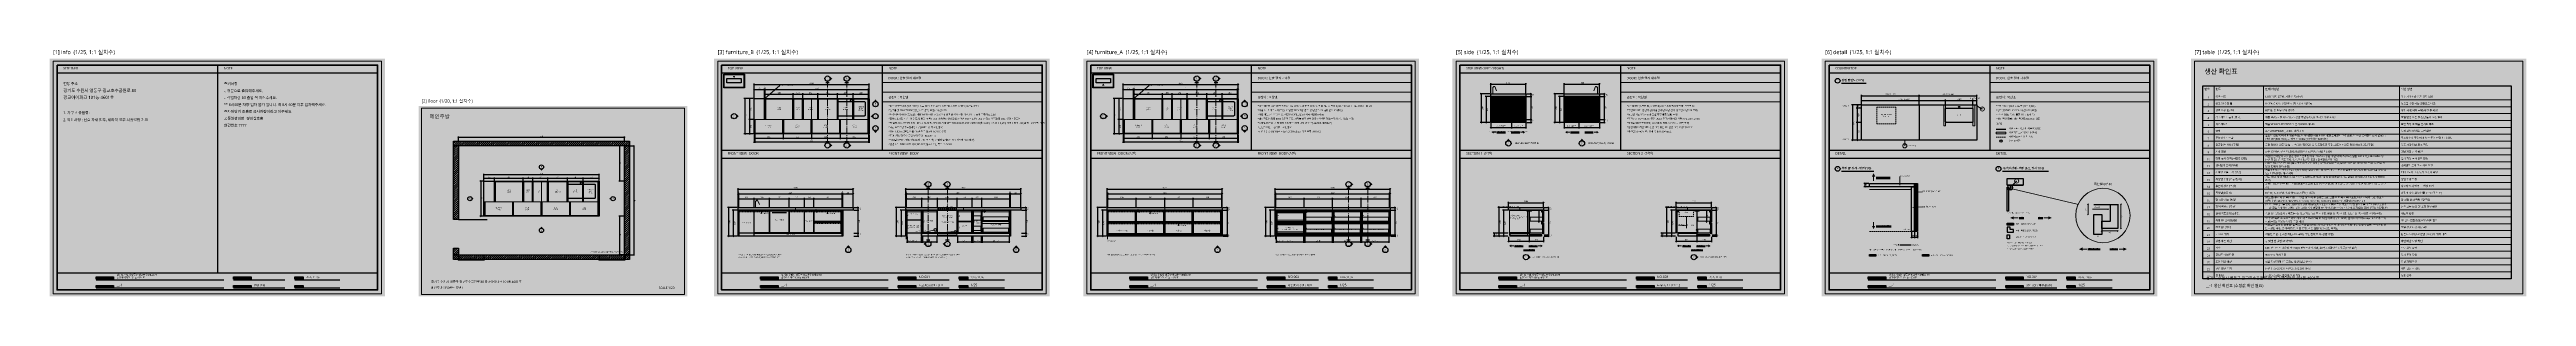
# Model space of a CAD drawing. Header units: millimetres. Extents: x 0 to 77490, y 0 to 7704.
import ezdxf
from ezdxf.enums import TextEntityAlignment as Align

# ---------------------------------------------------------------- set-up
doc = ezdxf.new("R2010")
doc.units = ezdxf.units.MM
doc.header["$LTSCALE"] = 25
doc.layers.add('BG', color=7, linetype='Continuous', lineweight=0)
doc.layers.add('NOTE_RED', color=1, linetype='Continuous', lineweight=25)
for name, color, linetype, lineweight, true_color in [('DIM', 7, 'Continuous', 13, 0x969696), ('FRAME', 7, 'Continuous', 100, 0xffffff), ('NOTE_BLUE', 7, 'Continuous', 9, 0x50a0ff), ('OUTLINE', 7, 'Continuous', 25, 0xffffff), ('TEXT', 7, 'Continuous', 13, 0xffffff), ('THIN', 7, 'Continuous', 5, 0xbebebe)]:
    doc.layers.add(name, color=color, linetype=linetype, lineweight=lineweight, true_color=true_color)
doc.layers.add('SHEET_FRAME_INFO', color=8, linetype='Continuous')
doc.styles.add('MALGUN', font='malgun.ttf')
doc.dimstyles.new('KAB', dxfattribs={"dimscale": 25, "dimtxt": 1.73, "dimasz": 0, "dimexe": 1.2, "dimexo": 0.8, "dimgap": 0.8, "dimtad": 1, "dimdec": 0, "dimtxsty": 'MALGUN', "dimtsz": 0.7, "dimcen": 2.5, "dimclrd": 256, "dimclre": 256, "dimclrt": 256, "dimazin": 3, "dimtfac": 1, "dimtmove": 0, "dimatfit": 3})

# ---------------------------------------------------------------- blocks, each defined once
blk = doc.blocks.new('FRAME_SHEET1')
at = {"layer": 'FRAME', "true_color": 0x8c8c8c}
h = blk.add_hatch(color=7, dxfattribs=at)
h.dxf.hatch_style = 1
h.paths.add_polyline_path([(1455, 607.5), (2005, 607.5), (2005, 540), (1455, 540)])
h = blk.add_hatch(color=7, dxfattribs=at)
h.dxf.hatch_style = 1
h.paths.add_polyline_path([(1455, 340), (2005, 340), (2005, 272.5), (1455, 272.5)])
h = blk.add_hatch(color=7, dxfattribs=at)
h.dxf.hatch_style = 1
h.paths.add_polyline_path([(5757.5, 607.5), (6307.5, 607.5), (6307.5, 540), (5757.5, 540)])
h = blk.add_hatch(color=7, dxfattribs=at)
h.dxf.hatch_style = 1
h.paths.add_polyline_path([(5757.5, 340), (6307.5, 340), (6307.5, 272.5), (5757.5, 272.5)])
h = blk.add_hatch(color=7, dxfattribs=at)
h.dxf.hatch_style = 1
h.paths.add_polyline_path([(7672.5, 607.5), (7935, 607.5), (7935, 540), (7672.5, 540)])
h = blk.add_hatch(color=7, dxfattribs=at)
h.dxf.hatch_style = 1
h.paths.add_polyline_path([(7672.5, 340), (7935, 340), (7935, 272.5), (7672.5, 272.5)])
at = {"layer": 'FRAME', "lineweight": 25, "true_color": 0xffffff}
for p, q in [((235, 6975), (10265, 6975)), ((5257.5, 7210), (5257.5, 737.5)), ((235, 737.5), (10265, 737.5))]:
    blk.add_line(p, q, dxfattribs=at)
at = {"layer": 'FRAME', "lineweight": 13, "true_color": 0xffffff}
blk.add_lwpolyline([(112.5, 7345), (10387.5, 7345), (10387.5, 77.5), (112.5, 77.5)], close=True, dxfattribs=at)
at = {"layer": 'FRAME', "lineweight": 100, "true_color": 0xffffff}
blk.add_lwpolyline([(235, 7222.5), (10265, 7222.5), (10265, 200), (235, 200)], close=True, dxfattribs=at)
at = {"layer": 'OUTLINE', "lineweight": 25, "true_color": 0xffffff}
for p, q in [((1455, 520), (5450, 520)), ((1455, 265), (5450, 265)), ((5757.5, 520), (7357.5, 520)), ((5757.5, 265), (7357.5, 265)), ((7672.5, 520), (9085, 520)), ((7672.5, 265), (9085, 265))]:
    blk.add_line(p, q, dxfattribs=at)
for points in [[(1455, 607.5), (2005, 607.5), (2005, 540), (1455, 540)], [(1455, 340), (2005, 340), (2005, 272.5), (1455, 272.5)], [(5757.5, 607.5), (6307.5, 607.5), (6307.5, 540), (5757.5, 540)], [(5757.5, 340), (6307.5, 340), (6307.5, 272.5), (5757.5, 272.5)], [(7672.5, 607.5), (7935, 607.5), (7935, 540), (7672.5, 540)], [(7672.5, 340), (7935, 340), (7935, 272.5), (7672.5, 272.5)]]:
    blk.add_lwpolyline(points, close=True, dxfattribs=at)
at = {"layer": 'NOTE_BLUE', "true_color": 0x50a0ff, "style": 'MALGUN'}
for s, p in [('현장 주소', (430, 6575)), ('주의사항', (5457.5, 6575))]:
    blk.add_text(s, height=82.8, dxfattribs=at).set_placement(p, align=Align.BOTTOM_LEFT)
at = {"layer": 'NOTE_RED', "color": 1, "style": 'MALGUN'}
blk.add_text('** 8시50분 차량 입차 불가 입니다. 꼭 8시 50분 이후 입차해주세요.', height=82.8, dxfattribs=at).set_placement((5457.5, 5920), align=Align.BOTTOM_LEFT)
at = {"layer": 'TEXT', "true_color": 0xffffff, "style": 'MALGUN'}
for s, height, p in [('SITE INFO', 75.6, (430, 7062.5)), ('NOTE', 75.6, (5457.5, 7062.5)), ('광교아이파크 101동 4601호', 97.2, (430, 6135)), ('경기도 수원시 영통구 광교호수공원로 80', 97.2, (430, 6350)), ('-. 정문으로 출입해주세요.', 82.8, (5457.5, 6350)), ('-. 작업차량 B3 출입 꼭 지켜주세요.', 82.8, (5457.5, 6135)), ('2. 특이사항 : 한솔 자재 발주, 세라믹 발주 시공일정 체크', 82.8, (430, 5445)), ('1. 가구 시공일정 : ', 82.8, (430, 5670)), ('주차차단기 호출로 공사차량이라고 해주세요', 82.8, (5457.5, 5705)), ('공동현관비번  경비실호출', 82.8, (5457.5, 5490)), ('현관번호 7777', 82.8, (5457.5, 5275)), ('SITE LOCATION', 30.6, (1475, 556.25)), ('PROJECT TITLE', 30.6, (1475, 288.75)), ('__-1', 75.6, (2100, 295)), ('광교아이파크 101동 4601호', 54, (2100, 542.5)), ('경기도 수원시 영통구 광교호수공원로 80', 54, (2100, 627.5)), ('SHEET NO.', 30.6, (5777.5, 556.25)), ('SUBJECT TITLE', 30.6, (5777.5, 288.75)), ('현장 안내', 61.2, (6400, 295)), ('SCALE', 30.6, (7692.5, 288.75)), ('DATE', 30.6, (7692.5, 556.25)), ('2026.11.06', 61.2, (8025, 550))]:
    blk.add_text(s, height=height, dxfattribs=at).set_placement(p, align=Align.BOTTOM_LEFT)
blk = doc.blocks.new('FRAME_SHEET2')
at = {"layer": 'FRAME', "lineweight": 13, "true_color": 0xffffff}
blk.add_lwpolyline([(90, 5876), (8310, 5876), (8310, 62), (90, 62)], close=True, dxfattribs=at)
at = {"layer": 'TEXT', "true_color": 0xffffff, "style": 'MALGUN'}
for s, height, p in [('메인주방', 122.4, (340, 5520)), ('경기도 수원시 영통구 광교호수공원로 80 광교아이파크 101동 4601호', 70.56, (380, 400)), ('메인주방 아일랜드 평면도', 70.56, (380, 212))]:
    blk.add_text(s, height=height, dxfattribs=at).set_placement(p, align=Align.BOTTOM_LEFT)
blk.add_text('SCALE 1/20', height=70.6, dxfattribs=at).set_placement((8000, 212), align=Align.BOTTOM_RIGHT)
blk = doc.blocks.new('FRAME_SHEET3')
at = {"layer": 'FRAME', "true_color": 0x8c8c8c}
h = blk.add_hatch(color=7, dxfattribs=at)
h.dxf.hatch_style = 1
h.paths.add_polyline_path([(1455, 607.5), (2005, 607.5), (2005, 540), (1455, 540)])
h = blk.add_hatch(color=7, dxfattribs=at)
h.dxf.hatch_style = 1
h.paths.add_polyline_path([(1455, 340), (2005, 340), (2005, 272.5), (1455, 272.5)])
h = blk.add_hatch(color=7, dxfattribs=at)
h.dxf.hatch_style = 1
h.paths.add_polyline_path([(5757.5, 607.5), (6307.5, 607.5), (6307.5, 540), (5757.5, 540)])
h = blk.add_hatch(color=7, dxfattribs=at)
h.dxf.hatch_style = 1
h.paths.add_polyline_path([(5757.5, 340), (6307.5, 340), (6307.5, 272.5), (5757.5, 272.5)])
h = blk.add_hatch(color=7, dxfattribs=at)
h.dxf.hatch_style = 1
h.paths.add_polyline_path([(7672.5, 607.5), (7935, 607.5), (7935, 540), (7672.5, 540)])
h = blk.add_hatch(color=7, dxfattribs=at)
h.dxf.hatch_style = 1
h.paths.add_polyline_path([(7672.5, 340), (7935, 340), (7935, 272.5), (7672.5, 272.5)])
at = {"layer": 'FRAME', "lineweight": 25, "true_color": 0xffffff}
for p, q in [((235, 6975), (10265, 6975)), ((5257.5, 7210), (5257.5, 4567.5)), ((235, 4567.5), (10265, 4567.5)), ((235, 4320), (10265, 4320)), ((235, 737.5), (10265, 737.5))]:
    blk.add_line(p, q, dxfattribs=at)
at = {"layer": 'FRAME', "lineweight": 13, "true_color": 0xffffff}
for p, q in [((5257.5, 6672.5), (10265, 6672.5)), ((5257.5, 6372.5), (10265, 6372.5)), ((5257.5, 6070), (10265, 6070))]:
    blk.add_line(p, q, dxfattribs=at)
blk.add_lwpolyline([(112.5, 7345), (10387.5, 7345), (10387.5, 77.5), (112.5, 77.5)], close=True, dxfattribs=at)
at = {"layer": 'FRAME', "lineweight": 100, "true_color": 0xffffff}
blk.add_lwpolyline([(235, 7222.5), (10265, 7222.5), (10265, 200), (235, 200)], close=True, dxfattribs=at)
at = {"layer": 'OUTLINE', "lineweight": 25, "true_color": 0xffffff}
for p, q in [((1455, 520), (5450, 520)), ((1455, 265), (5450, 265)), ((5757.5, 520), (7357.5, 520)), ((5757.5, 265), (7357.5, 265)), ((7672.5, 520), (9085, 520)), ((7672.5, 265), (9085, 265))]:
    blk.add_line(p, q, dxfattribs=at)
for points in [[(1455, 607.5), (2005, 607.5), (2005, 540), (1455, 540)], [(1455, 340), (2005, 340), (2005, 272.5), (1455, 272.5)], [(5757.5, 607.5), (6307.5, 607.5), (6307.5, 540), (5757.5, 540)], [(5757.5, 340), (6307.5, 340), (6307.5, 272.5), (5757.5, 272.5)], [(7672.5, 607.5), (7935, 607.5), (7935, 540), (7672.5, 540)], [(7672.5, 340), (7935, 340), (7935, 272.5), (7672.5, 272.5)]]:
    blk.add_lwpolyline(points, close=True, dxfattribs=at)
at = {"layer": 'TEXT', "true_color": 0xffffff, "style": 'MALGUN'}
for s, height, p in [('TOP VIEW', 75.6, (430, 7062.5)), ('NOTE', 75.6, (5457.5, 7062.5)), ('FRONT VIEW_ DOOR', 75.6, (430, 4405)), ('FRONT VIEW_ BODY', 75.6, (5457.5, 4405)), ('SITE LOCATION', 30.6, (1475, 556.25)), ('PROJECT TITLE', 30.6, (1475, 288.75)), ('__-1', 75.6, (2100, 295)), ('광교아이파크 101동 4601호', 54, (2100, 542.5)), ('경기도 수원시 영통구 광교호수공원로 80', 54, (2100, 627.5)), ('SHEET NO.', 30.6, (5777.5, 556.25)), ('SUBJECT TITLE', 30.6, (5777.5, 288.75)), ('싱크면(B) 정면 / 평면', 61.2, (6400, 295)), ('NO.001', 75.6, (6400, 550)), ('SCALE', 30.6, (7692.5, 288.75)), ('DATE', 30.6, (7692.5, 556.25)), ('2026.11.06', 61.2, (8025, 550)), ('1/25', 75.6, (8025, 295))]:
    blk.add_text(s, height=height, dxfattribs=at).set_placement(p, align=Align.BOTTOM_LEFT)
blk = doc.blocks.new('KEYPLAN_S3')
at = {"layer": 'OUTLINE'}
h = blk.add_hatch(color=7, dxfattribs=at)
h.dxf.hatch_style = 1
h.paths.add_polyline_path([(585, 6885), (665, 6885), (625, 6815)])
at = {"layer": 'OUTLINE', "lineweight": 25, "true_color": 0xffffff}
for points in [[(300, 6937.5), (950, 6937.5), (950, 6512.5), (300, 6512.5)], [(400, 6800), (850, 6800), (850, 6662.5), (400, 6662.5)]]:
    blk.add_lwpolyline(points, close=True, dxfattribs=at)
at = {"layer": 'THIN', "lineweight": 5, "true_color": 0xbebebe}
blk.add_lwpolyline([(318.75, 6918.75), (931.25, 6918.75), (931.25, 6531.25), (318.75, 6531.25)], close=True, dxfattribs=at)
blk = doc.blocks.new('NOTE_S3')
at = {"layer": 'NOTE_BLUE', "true_color": 0x50a0ff, "style": 'MALGUN'}
for s, p in [('*EP = 마감판 20T (측판 양단) / 몸통 18T / 도어 20T / 상판 T80 / 천판 EP 없음(목찬넬 마감)', (5457.5, 5900)), ('*장 결합 시공: 장마다 측판 18T x 2 (인접 장 사이 36). 모듈 외곽 880/300/474/614/486/480(합 3,234)+EP 40 = 3,274, 내경 = 외곽 - 36 (끝 장 −20 보정, 추정)', (5457.5, 5370)), ('*목찬넬 60*40 : 전판 상단(상판 하면 25 이격). 서랍면 걸레받이 50 / 싱크면 100 (추정)', (5457.5, 4840))]:
    blk.add_text(s, height=54, dxfattribs=at).set_placement(p, align=Align.BOTTOM_LEFT)
at = {"layer": 'NOTE_RED', "color": 1, "style": 'MALGUN'}
for s, height, p in [('손잡이 : 목찬넬', 70.2, (5457.5, 6160)), ('*싱크볼 컷 W850*D450 (상판 시트 판독, 추정) / 수전 Φ35', 54, (5457.5, 5767.5)), ('*식기세척기 W600 빌트인 : 제품 W598*H815*D572 / 상판 하단 820 기준 개구 780 → 높이 부족(확인필요)', 54, (5457.5, 5635)), ('*로봇청소기장 = 풀높이 원도어, 바닥~선반 H500 개방(걸레받이 없음) + 선반 18T + 상부 H302 (추정) / 인출장(폭 300, 추정) = 원도어', 54, (5457.5, 5502.5)), ('*쿡탑 스트로만 후드일체형 4구 JJ-HI01 (위치 확인필요)', 54, (5457.5, 5237.5))]:
    blk.add_text(s, height=height, dxfattribs=at).set_placement(p, align=Align.BOTTOM_LEFT)
at = {"layer": 'TEXT', "true_color": 0xffffff, "style": 'MALGUN'}
for s, height, p in [('DOOR : 한솔 엘리 내추럴', 70.2, (5457.5, 6760)), ('*상판 1,800 x 2분할 이음 / 상판 하부 보강대 60*18 (추정)', 54, (5457.5, 5105)), ('*도어 : 주방장 도어 공용 부엌 도어 - KK DR 112', 54, (5457.5, 4972.5)), ('*단면 1·2 : SIDE VIEW 시트(NO.003) 참조 / 확인 목록 : NO.005', 54, (5457.5, 4707.5))]:
    blk.add_text(s, height=height, dxfattribs=at).set_placement(p, align=Align.BOTTOM_LEFT)
blk = doc.blocks.new('FRAME_SHEET4')
at = {"layer": 'FRAME', "true_color": 0x8c8c8c}
h = blk.add_hatch(color=7, dxfattribs=at)
h.dxf.hatch_style = 1
h.paths.add_polyline_path([(1455, 607.5), (2005, 607.5), (2005, 540), (1455, 540)])
h = blk.add_hatch(color=7, dxfattribs=at)
h.dxf.hatch_style = 1
h.paths.add_polyline_path([(1455, 340), (2005, 340), (2005, 272.5), (1455, 272.5)])
h = blk.add_hatch(color=7, dxfattribs=at)
h.dxf.hatch_style = 1
h.paths.add_polyline_path([(5757.5, 607.5), (6307.5, 607.5), (6307.5, 540), (5757.5, 540)])
h = blk.add_hatch(color=7, dxfattribs=at)
h.dxf.hatch_style = 1
h.paths.add_polyline_path([(5757.5, 340), (6307.5, 340), (6307.5, 272.5), (5757.5, 272.5)])
h = blk.add_hatch(color=7, dxfattribs=at)
h.dxf.hatch_style = 1
h.paths.add_polyline_path([(7672.5, 607.5), (7935, 607.5), (7935, 540), (7672.5, 540)])
h = blk.add_hatch(color=7, dxfattribs=at)
h.dxf.hatch_style = 1
h.paths.add_polyline_path([(7672.5, 340), (7935, 340), (7935, 272.5), (7672.5, 272.5)])
at = {"layer": 'FRAME', "lineweight": 25, "true_color": 0xffffff}
for p, q in [((235, 6975), (10265, 6975)), ((5257.5, 7210), (5257.5, 4567.5)), ((235, 4567.5), (10265, 4567.5)), ((235, 4320), (10265, 4320)), ((235, 737.5), (10265, 737.5))]:
    blk.add_line(p, q, dxfattribs=at)
at = {"layer": 'FRAME', "lineweight": 13, "true_color": 0xffffff}
for p, q in [((5257.5, 6672.5), (10265, 6672.5)), ((5257.5, 6372.5), (10265, 6372.5)), ((5257.5, 6070), (10265, 6070))]:
    blk.add_line(p, q, dxfattribs=at)
blk.add_lwpolyline([(112.5, 7345), (10387.5, 7345), (10387.5, 77.5), (112.5, 77.5)], close=True, dxfattribs=at)
at = {"layer": 'FRAME', "lineweight": 100, "true_color": 0xffffff}
blk.add_lwpolyline([(235, 7222.5), (10265, 7222.5), (10265, 200), (235, 200)], close=True, dxfattribs=at)
at = {"layer": 'OUTLINE', "lineweight": 25, "true_color": 0xffffff}
for p, q in [((1455, 520), (5450, 520)), ((1455, 265), (5450, 265)), ((5757.5, 520), (7357.5, 520)), ((5757.5, 265), (7357.5, 265)), ((7672.5, 520), (9085, 520)), ((7672.5, 265), (9085, 265))]:
    blk.add_line(p, q, dxfattribs=at)
for points in [[(1455, 607.5), (2005, 607.5), (2005, 540), (1455, 540)], [(1455, 340), (2005, 340), (2005, 272.5), (1455, 272.5)], [(5757.5, 607.5), (6307.5, 607.5), (6307.5, 540), (5757.5, 540)], [(5757.5, 340), (6307.5, 340), (6307.5, 272.5), (5757.5, 272.5)], [(7672.5, 607.5), (7935, 607.5), (7935, 540), (7672.5, 540)], [(7672.5, 340), (7935, 340), (7935, 272.5), (7672.5, 272.5)]]:
    blk.add_lwpolyline(points, close=True, dxfattribs=at)
at = {"layer": 'TEXT', "true_color": 0xffffff, "style": 'MALGUN'}
for s, height, p in [('TOP VIEW', 75.6, (430, 7062.5)), ('NOTE', 75.6, (5457.5, 7062.5)), ('FRONT VIEW_ DOOR (A면)', 75.6, (430, 4405)), ('FRONT VIEW_ BODY (A면)', 75.6, (5457.5, 4405)), ('SITE LOCATION', 30.6, (1475, 556.25)), ('PROJECT TITLE', 30.6, (1475, 288.75)), ('__-1', 75.6, (2100, 295)), ('광교아이파크 101동 4601호', 54, (2100, 542.5)), ('경기도 수원시 영통구 광교호수공원로 80', 54, (2100, 627.5)), ('SHEET NO.', 30.6, (5777.5, 556.25)), ('SUBJECT TITLE', 30.6, (5777.5, 288.75)), ('서랍면(A) 정면 / 평면', 61.2, (6400, 295)), ('NO.002', 75.6, (6400, 550)), ('SCALE', 30.6, (7692.5, 288.75)), ('DATE', 30.6, (7692.5, 556.25)), ('2026.11.06', 61.2, (8025, 550)), ('1/25', 75.6, (8025, 295))]:
    blk.add_text(s, height=height, dxfattribs=at).set_placement(p, align=Align.BOTTOM_LEFT)
blk = doc.blocks.new('KEYPLAN_S4')
at = {"layer": 'OUTLINE'}
h = blk.add_hatch(color=7, dxfattribs=at)
h.dxf.hatch_style = 1
h.paths.add_polyline_path([(585, 6577.5), (665, 6577.5), (625, 6647.5)])
at = {"layer": 'OUTLINE', "lineweight": 25, "true_color": 0xffffff}
for points in [[(300, 6937.5), (950, 6937.5), (950, 6512.5), (300, 6512.5)], [(400, 6800), (850, 6800), (850, 6662.5), (400, 6662.5)]]:
    blk.add_lwpolyline(points, close=True, dxfattribs=at)
at = {"layer": 'THIN', "lineweight": 5, "true_color": 0xbebebe}
blk.add_lwpolyline([(318.75, 6918.75), (931.25, 6918.75), (931.25, 6531.25), (318.75, 6531.25)], close=True, dxfattribs=at)
blk = doc.blocks.new('NOTE_S4')
at = {"layer": 'NOTE_BLUE', "true_color": 0x50a0ff, "style": 'MALGUN'}
blk.add_text('*EP = 마감판 20T (측판 양단) / 몸통 18T / 서랍 전판 20T / 천판 EP 없음 / 전체 3,600 = EP 20 + 몸통 3,560 + EP 20', height=54, dxfattribs=at).set_placement((5457.5, 5900), align=Align.BOTTOM_LEFT)
at = {"layer": 'NOTE_RED', "color": 1, "style": 'MALGUN'}
for s, height, p in [('손잡이 : 목찬넬', 70.2, (5457.5, 6160)), ('*서랍 레일 : 좌우 13 여유, 레일 L500(싱크면) / L400(서랍면) (추정)', 54, (5457.5, 5635)), ('*페이크도어(좌측 890): 앞판만 고정, 서랍통·레일·선반 없음 / 찬넬은 장식(손잡이 기능 없음, 추정)', 54, (5457.5, 5502.5)), ('*목찬넬 60*40 : 서랍 전판 상단마다 (상판 하단 25 이격) (손잡이, 확인필요)', 54, (5457.5, 5370)), ('*콘센트·배선 타공 위치 : 확인필요', 54, (5457.5, 5237.5))]:
    blk.add_text(s, height=height, dxfattribs=at).set_placement(p, align=Align.BOTTOM_LEFT)
at = {"layer": 'TEXT', "true_color": 0xffffff, "style": 'MALGUN'}
for s, height, p in [('DOOR : 한솔 엘리 내추럴', 70.2, (5457.5, 6760)), ('*서랍 3 + 페이크도어(고정) 1 : 앞판 347 x 2단 연속, 상·단간·하 25, 걸레받이 50 (추정)', 54, (5457.5, 5767.5)), ('*단면 1·2 : SIDE VIEW 시트(NO.003) 참조 / 확인 목록 : NO.005', 54, (5457.5, 5105))]:
    blk.add_text(s, height=height, dxfattribs=at).set_placement(p, align=Align.BOTTOM_LEFT)
blk = doc.blocks.new('FRAME_SHEET5')
at = {"layer": 'FRAME', "true_color": 0x8c8c8c}
h = blk.add_hatch(color=7, dxfattribs=at)
h.dxf.hatch_style = 1
h.paths.add_polyline_path([(1455, 607.5), (2005, 607.5), (2005, 540), (1455, 540)])
h = blk.add_hatch(color=7, dxfattribs=at)
h.dxf.hatch_style = 1
h.paths.add_polyline_path([(1455, 340), (2005, 340), (2005, 272.5), (1455, 272.5)])
h = blk.add_hatch(color=7, dxfattribs=at)
h.dxf.hatch_style = 1
h.paths.add_polyline_path([(5757.5, 607.5), (6307.5, 607.5), (6307.5, 540), (5757.5, 540)])
h = blk.add_hatch(color=7, dxfattribs=at)
h.dxf.hatch_style = 1
h.paths.add_polyline_path([(5757.5, 340), (6307.5, 340), (6307.5, 272.5), (5757.5, 272.5)])
h = blk.add_hatch(color=7, dxfattribs=at)
h.dxf.hatch_style = 1
h.paths.add_polyline_path([(7672.5, 607.5), (7935, 607.5), (7935, 540), (7672.5, 540)])
h = blk.add_hatch(color=7, dxfattribs=at)
h.dxf.hatch_style = 1
h.paths.add_polyline_path([(7672.5, 340), (7935, 340), (7935, 272.5), (7672.5, 272.5)])
at = {"layer": 'FRAME', "lineweight": 25, "true_color": 0xffffff}
for p, q in [((235, 6975), (10265, 6975)), ((5257.5, 7210), (5257.5, 4567.5)), ((235, 4567.5), (10265, 4567.5)), ((235, 4320), (10265, 4320)), ((235, 737.5), (10265, 737.5))]:
    blk.add_line(p, q, dxfattribs=at)
at = {"layer": 'FRAME', "lineweight": 13, "true_color": 0xffffff}
for p, q in [((5257.5, 6672.5), (10265, 6672.5)), ((5257.5, 6372.5), (10265, 6372.5)), ((5257.5, 6070), (10265, 6070))]:
    blk.add_line(p, q, dxfattribs=at)
blk.add_lwpolyline([(112.5, 7345), (10387.5, 7345), (10387.5, 77.5), (112.5, 77.5)], close=True, dxfattribs=at)
at = {"layer": 'FRAME', "lineweight": 100, "true_color": 0xffffff}
blk.add_lwpolyline([(235, 7222.5), (10265, 7222.5), (10265, 200), (235, 200)], close=True, dxfattribs=at)
at = {"layer": 'OUTLINE', "lineweight": 25, "true_color": 0xffffff}
for p, q in [((1455, 520), (5450, 520)), ((1455, 265), (5450, 265)), ((5757.5, 520), (7357.5, 520)), ((5757.5, 265), (7357.5, 265)), ((7672.5, 520), (9085, 520)), ((7672.5, 265), (9085, 265))]:
    blk.add_line(p, q, dxfattribs=at)
for points in [[(1455, 607.5), (2005, 607.5), (2005, 540), (1455, 540)], [(1455, 340), (2005, 340), (2005, 272.5), (1455, 272.5)], [(5757.5, 607.5), (6307.5, 607.5), (6307.5, 540), (5757.5, 540)], [(5757.5, 340), (6307.5, 340), (6307.5, 272.5), (5757.5, 272.5)], [(7672.5, 607.5), (7935, 607.5), (7935, 540), (7672.5, 540)], [(7672.5, 340), (7935, 340), (7935, 272.5), (7672.5, 272.5)]]:
    blk.add_lwpolyline(points, close=True, dxfattribs=at)
at = {"layer": 'TEXT', "true_color": 0xffffff, "style": 'MALGUN'}
for s, height, p in [('SIDE VIEW (LEFT / RIGHT)', 75.6, (430, 7062.5)), ('NOTE', 75.6, (5457.5, 7062.5)), ('SECTION 1  (단면)', 75.6, (430, 4405)), ('SECTION 2  (단면)', 75.6, (5457.5, 4405)), ('SITE LOCATION', 30.6, (1475, 556.25)), ('PROJECT TITLE', 30.6, (1475, 288.75)), ('__-1', 75.6, (2100, 295)), ('광교아이파크 101동 4601호', 54, (2100, 542.5)), ('경기도 수원시 영통구 광교호수공원로 80', 54, (2100, 627.5)), ('SHEET NO.', 30.6, (5777.5, 556.25)), ('SUBJECT TITLE', 30.6, (5777.5, 288.75)), ('좌·우 측면 / 단면 1·2', 61.2, (6400, 295)), ('NO.003', 75.6, (6400, 550)), ('SCALE', 30.6, (7692.5, 288.75)), ('DATE', 30.6, (7692.5, 556.25)), ('2026.11.06', 61.2, (8025, 550)), ('1/25', 75.6, (8025, 295))]:
    blk.add_text(s, height=height, dxfattribs=at).set_placement(p, align=Align.BOTTOM_LEFT)
blk = doc.blocks.new('NOTE_S5')
at = {"layer": 'NOTE_BLUE', "true_color": 0x50a0ff, "style": 'MALGUN'}
for s, p in [('*측판 EP 20T : 양단 마감 (서랍면 좌단·우단 전체, 싱크면 좌단 326 후퇴)', (5457.5, 5767.5)), ('*단면은 좌=싱크면 전면, 우=서랍면 전면 / 중앙 = 등 맞댐(후면)', (5457.5, 5370)), ('*목찬넬 60*40 단면 : 상세 ③ (NO.004) 참조', (5457.5, 5105))]:
    blk.add_text(s, height=54, dxfattribs=at).set_placement(p, align=Align.BOTTOM_LEFT)
at = {"layer": 'NOTE_RED', "color": 1, "style": 'MALGUN'}
for s, height, p in [('손잡이 : 목찬넬', 70.2, (5457.5, 6160)), ('*싱크면 좌단 326 = 상판 돌출(하부 몸통 없음, 추정)', 54, (5457.5, 5635))]:
    blk.add_text(s, height=height, dxfattribs=at).set_placement(p, align=Align.BOTTOM_LEFT)
at = {"layer": 'TEXT', "true_color": 0xffffff, "style": 'MALGUN'}
for s, height, p in [('DOOR : 한솔 엘리 내추럴', 70.2, (5457.5, 6760)), ('*C = 좌측면(싱크면 좌, 서랍면 우) / D = 우측면(서랍면 좌, 싱크면 우)', 54, (5457.5, 5900)), ('*단면 1·2 : TOP VIEW / 정면 BODY 절단선 마커와 연결 (X=2,300 / 2,900)', 54, (5457.5, 5502.5)), ('*단면 내부 : 하판 18T, 상판 18T, 뒷판 9T, 선반 18T, 보강대 60*18', 54, (5457.5, 5237.5))]:
    blk.add_text(s, height=height, dxfattribs=at).set_placement(p, align=Align.BOTTOM_LEFT)
blk = doc.blocks.new('FRAME_SHEET6')
at = {"layer": 'FRAME', "true_color": 0x8c8c8c}
h = blk.add_hatch(color=7, dxfattribs=at)
h.dxf.hatch_style = 1
h.paths.add_polyline_path([(1455, 607.5), (2005, 607.5), (2005, 540), (1455, 540)])
h = blk.add_hatch(color=7, dxfattribs=at)
h.dxf.hatch_style = 1
h.paths.add_polyline_path([(1455, 340), (2005, 340), (2005, 272.5), (1455, 272.5)])
h = blk.add_hatch(color=7, dxfattribs=at)
h.dxf.hatch_style = 1
h.paths.add_polyline_path([(5757.5, 607.5), (6307.5, 607.5), (6307.5, 540), (5757.5, 540)])
h = blk.add_hatch(color=7, dxfattribs=at)
h.dxf.hatch_style = 1
h.paths.add_polyline_path([(5757.5, 340), (6307.5, 340), (6307.5, 272.5), (5757.5, 272.5)])
h = blk.add_hatch(color=7, dxfattribs=at)
h.dxf.hatch_style = 1
h.paths.add_polyline_path([(7672.5, 607.5), (7935, 607.5), (7935, 540), (7672.5, 540)])
h = blk.add_hatch(color=7, dxfattribs=at)
h.dxf.hatch_style = 1
h.paths.add_polyline_path([(7672.5, 340), (7935, 340), (7935, 272.5), (7672.5, 272.5)])
at = {"layer": 'FRAME', "lineweight": 25, "true_color": 0xffffff}
for p, q in [((235, 6975), (10265, 6975)), ((5257.5, 7210), (5257.5, 4567.5)), ((235, 4567.5), (10265, 4567.5)), ((235, 4320), (10265, 4320)), ((235, 737.5), (10265, 737.5))]:
    blk.add_line(p, q, dxfattribs=at)
at = {"layer": 'FRAME', "lineweight": 13, "true_color": 0xffffff}
for p, q in [((5257.5, 6672.5), (10265, 6672.5)), ((5257.5, 6372.5), (10265, 6372.5)), ((5257.5, 6070), (10265, 6070))]:
    blk.add_line(p, q, dxfattribs=at)
blk.add_lwpolyline([(112.5, 7345), (10387.5, 7345), (10387.5, 77.5), (112.5, 77.5)], close=True, dxfattribs=at)
at = {"layer": 'FRAME', "lineweight": 100, "true_color": 0xffffff}
blk.add_lwpolyline([(235, 7222.5), (10265, 7222.5), (10265, 200), (235, 200)], close=True, dxfattribs=at)
at = {"layer": 'OUTLINE', "lineweight": 25, "true_color": 0xffffff}
for p, q in [((1455, 520), (5450, 520)), ((1455, 265), (5450, 265)), ((5757.5, 520), (7357.5, 520)), ((5757.5, 265), (7357.5, 265)), ((7672.5, 520), (9085, 520)), ((7672.5, 265), (9085, 265))]:
    blk.add_line(p, q, dxfattribs=at)
for points in [[(1455, 607.5), (2005, 607.5), (2005, 540), (1455, 540)], [(1455, 340), (2005, 340), (2005, 272.5), (1455, 272.5)], [(5757.5, 607.5), (6307.5, 607.5), (6307.5, 540), (5757.5, 540)], [(5757.5, 340), (6307.5, 340), (6307.5, 272.5), (5757.5, 272.5)], [(7672.5, 607.5), (7935, 607.5), (7935, 540), (7672.5, 540)], [(7672.5, 340), (7935, 340), (7935, 272.5), (7672.5, 272.5)]]:
    blk.add_lwpolyline(points, close=True, dxfattribs=at)
at = {"layer": 'TEXT', "true_color": 0xffffff, "style": 'MALGUN'}
for s, height, p in [('COUNTERTOP', 75.6, (430, 7062.5)), ('NOTE', 75.6, (5457.5, 7062.5)), ('DETAIL', 75.6, (430, 4405)), ('DETAIL', 75.6, (5457.5, 4405)), ('SITE LOCATION', 30.6, (1475, 556.25)), ('PROJECT TITLE', 30.6, (1475, 288.75)), ('__-1', 75.6, (2100, 295)), ('광교아이파크 101동 4601호', 54, (2100, 542.5)), ('경기도 수원시 영통구 광교호수공원로 80', 54, (2100, 627.5)), ('SHEET NO.', 30.6, (5777.5, 556.25)), ('SUBJECT TITLE', 30.6, (5777.5, 288.75)), ('상판 / EP / 목찬넬 상세', 61.2, (6400, 295)), ('NO.004', 75.6, (6400, 550)), ('SCALE', 30.6, (7692.5, 288.75)), ('DATE', 30.6, (7692.5, 556.25)), ('2026.11.06', 61.2, (8025, 550)), ('1/25', 75.6, (8025, 295))]:
    blk.add_text(s, height=height, dxfattribs=at).set_placement(p, align=Align.BOTTOM_LEFT)
blk = doc.blocks.new('NOTE_S6')
at = {"layer": 'NOTE_BLUE', "true_color": 0x50a0ff, "style": 'MALGUN'}
blk.add_text('*EP = 마감판 20T / 몸통 18T / 도어 20T', height=54, dxfattribs=at).set_placement((5457.5, 5635), align=Align.BOTTOM_LEFT)
at = {"layer": 'NOTE_RED', "color": 1, "style": 'MALGUN'}
for s, height, p in [('손잡이 : 목찬넬', 70.2, (5457.5, 6160)), ('*싱크 컷 850*450 R25 / 수전 Φ35 (추정)', 54, (5457.5, 5767.5))]:
    blk.add_text(s, height=height, dxfattribs=at).set_placement(p, align=Align.BOTTOM_LEFT)
at = {"layer": 'TEXT', "true_color": 0xffffff, "style": 'MALGUN'}
for s, height, p in [('DOOR : 한솔 엘리 내추럴', 70.2, (5457.5, 6760)), ('*상판 T80 / 1,800 x 2분할 (이음 1,800)', 54, (5457.5, 5900)), ('*생산 확인 목록 : 생산 확인표(NO.005) 참조', 54, (5457.5, 5502.5))]:
    blk.add_text(s, height=height, dxfattribs=at).set_placement(p, align=Align.BOTTOM_LEFT)
blk = doc.blocks.new('LEGEND_S6')
at = {"layer": 'NOTE_BLUE', "lineweight": 9, "true_color": 0x50a0ff}
blk.add_lwpolyline([(5457.5, 5130), (5757.5, 5130), (5757.5, 5075), (5457.5, 5075)], close=True, dxfattribs=at)
at = {"layer": 'NOTE_RED', "color": 1, "lineweight": 13}
for p, q in [((5457.5, 4975), (5497.5, 4975)), ((5520, 4975), (5560, 4975)), ((5582.5, 4975), (5622.5, 4975)), ((5645, 4975), (5685, 4975)), ((5707.5, 4975), (5747.5, 4975))]:
    blk.add_line(p, q, dxfattribs=at)
at = {"layer": 'OUTLINE', "lineweight": 25, "true_color": 0xffffff}
blk.add_line((5457.5, 5225), (5757.5, 5225), dxfattribs=at)
blk.add_circle((5607.5, 4850), 35, dxfattribs=at)
at = {"layer": 'TEXT', "true_color": 0xffffff, "style": 'MALGUN'}
for s, height, p in [('[범례]', 54, (5457.5, 5350)), ('상판 외곽 · 싱크 컷 · 이음선(1,800)', 50.4, (5857.5, 5200)), ('상판 하부 보강대 60*18 (추정)', 50.4, (5857.5, 5075)), ('쿡탑 박스 점선 (위치 미상)', 50.4, (5857.5, 4950)), ('수전 홀 Φ35', 50.4, (5857.5, 4825))]:
    blk.add_text(s, height=height, dxfattribs=at).set_placement(p, align=Align.BOTTOM_LEFT)
blk = doc.blocks.new('DETAIL_CHANNEL_S6')
at = {"layer": 'OUTLINE', "true_color": 0xffffff}
h = blk.add_hatch(color=7, dxfattribs=at)
h.dxf.hatch_style = 1
h.paths.add_polyline_path([(6150, 2467), (6012, 2467), (6012, 2502), (5900, 2450), (6012, 2398), (6012, 2433), (6150, 2433)])
at = {"layer": 'OUTLINE', "true_color": 0x464a50}
h = blk.add_hatch(color=7, dxfattribs=at)
h.dxf.hatch_style = 1
h.paths.add_polyline_path([(6175, 2477), (6335, 2477), (6335, 2408), (6175, 2408)])
h = blk.add_hatch(color=7, dxfattribs=at)
h.dxf.hatch_style = 1
h.paths.add_polyline_path([(6765, 2477), (6925, 2477), (6925, 2408), (6765, 2408)])
at = {"layer": 'OUTLINE', "true_color": 0xffffff}
h = blk.add_hatch(color=7, dxfattribs=at)
h.dxf.hatch_style = 1
h.paths.add_polyline_path([(6950, 2433), (7088, 2433), (7088, 2398), (7200, 2450), (7088, 2502), (7088, 2467), (6950, 2467)])
at = {"layer": 'OUTLINE', "true_color": 0x50a0ff}
h = blk.add_hatch(color=7, dxfattribs=at)
h.dxf.hatch_style = 1
h.paths.add_polyline_path([(8988, 2719), (8948, 2739), (8948, 2699)])
at = {"layer": 'OUTLINE', "true_color": 0xffffff}
h = blk.add_hatch(color=7, dxfattribs=at)
h.dxf.hatch_style = 1
h.paths.add_polyline_path([(8300, 1492), (8162, 1492), (8162, 1527), (8050, 1475), (8162, 1423), (8162, 1458), (8300, 1458)])
at = {"layer": 'OUTLINE', "true_color": 0x464a50}
h = blk.add_hatch(color=7, dxfattribs=at)
h.dxf.hatch_style = 1
h.paths.add_polyline_path([(8325, 1502), (8716, 1502), (8716, 1433), (8325, 1433)])
h = blk.add_hatch(color=7, dxfattribs=at)
h.dxf.hatch_style = 1
h.paths.add_polyline_path([(9011, 1502), (9275, 1502), (9275, 1433), (9011, 1433)])
at = {"layer": 'OUTLINE', "true_color": 0xffffff}
h = blk.add_hatch(color=7, dxfattribs=at)
h.dxf.hatch_style = 1
h.paths.add_polyline_path([(9300, 1458), (9438, 1458), (9438, 1423), (9550, 1475), (9438, 1527), (9438, 1492), (9300, 1492)])
at = {"layer": 'THIN', "lineweight": 5, "true_color": 0x787878}
h = blk.add_hatch(dxfattribs=at)
h.set_pattern_fill('ANSI31', scale=5.56777)
h.paths.add_polyline_path([(5800, 2285), (6000, 2285), (6000, 2225), (5800, 2225)])
at = {"layer": 'FRAME', "lineweight": 25, "true_color": 0xffffff}
blk.add_line((5658, 3905), (7101, 3905), dxfattribs=at)
at = {"layer": 'NOTE_BLUE', "lineweight": 9, "true_color": 0x50a0ff}
for p, q in [((6100, 3600), (5958, 3458)), ((5964, 3360), (8035, 2865)), ((8322, 2854), (8352, 2884)), ((8322, 2541), (8352, 2571)), ((8338, 2869), (8338, 2556)), ((8475, 2719), (8988, 2719)), ((9348, 2854), (9378, 2884)), ((9362, 2869), (9362, 2119)), ((8748, 2029), (8778, 2059)), ((8762, 2044), (9262, 2044)), ((9248, 2029), (9278, 2059)), ((9348, 2104), (9378, 2134))]:
    blk.add_line(p, q, dxfattribs=at)
for centre, radius in [((5900, 3400), 80), ((6100, 3600), 65), ((8800, 2525), 850)]:
    blk.add_circle(centre, radius, dxfattribs=at)
at = {"layer": 'OUTLINE', "lineweight": 25, "true_color": 0xffffff}
for p, q in [((5800, 3475), (6300, 3475)), ((8512, 2869), (9288, 2869))]:
    blk.add_line(p, q, dxfattribs=at)
for points in [[(5800, 3675), (6300, 3675), (6300, 3475), (5800, 3475)], [(5800, 3412), (5850, 3412), (5850, 2662), (5800, 2662)], [(5905, 3475), (5950, 3475), (5950, 3325), (5850, 3325), (5850, 3370), (5905, 3370)], [(8512, 2556), (8762, 2556), (8762, 1931), (8512, 1931)], [(9038, 2869), (9262, 2869), (9262, 2119), (8762, 2119), (8762, 2344), (9038, 2344)], [(5800, 2285), (6000, 2285), (6000, 2225), (5800, 2225)], [(5800, 2000), (6000, 2000), (6000, 2085), (5900, 2085), (5900, 2165), (5800, 2165)], [(5800, 1920), (5875, 1920), (5875, 1800), (5800, 1800)]]:
    blk.add_lwpolyline(points, close=True, dxfattribs=at)
blk.add_circle((5532, 3983), 75, dxfattribs=at)
at = {"layer": 'NOTE_BLUE', "true_color": 0x50a0ff, "style": 'MALGUN'}
for s, height, p in [('3', 46.8, (6100, 3578)), ('목찬넬 60*40', 72, (8800, 3450)), ('20', 36, (8638, 1851)), ('40', 43.2, (9012, 1959))]:
    blk.add_text(s, height=height, dxfattribs=at).set_placement(p, align=Align.BOTTOM_CENTER)
for s, p in [('25', (8318, 2712)), ('60', (9432, 2494))]:
    blk.add_text(s, height=43.2, rotation=90, dxfattribs=at).set_placement(p, align=Align.BOTTOM_CENTER)
for s, p in [('손 진입', (8538, 2754)), ('파랑 치수 : 25 = 상판 하면~도어 상단', (5800, 1650)), ('60 = 찬넬 높이 / 40 = 도어 뒷면~찬넬 뒷면 / 20 = 도어', (5800, 1550)), ('손 진입 : 도어 위 25 틈 -> 도어 뒤 찬넬 홈', (5800, 1450))]:
    blk.add_text(s, height=36, dxfattribs=at).set_placement(p, align=Align.BOTTOM_LEFT)
at = {"layer": 'TEXT', "true_color": 0xffffff, "style": 'MALGUN'}
blk.add_text('3', height=61.2, dxfattribs=at).set_placement((5532, 3958), align=Align.BOTTOM_CENTER)
for s, height, p in [('목찬넬 상세 - 측면 (1/2, 위치 1/10)', 64.8, (5658, 3950)), ('목찬넬 상세 - 측면 (1/2, 위치 1/10)', 64.8, (5662, 3950)), ('측면 일부 (1/10) : 서랍면 도어 상단', 36, (5800, 2575)), ('전면', 39.6, (6200, 2428)), ('후면', 39.6, (6790, 2428)), ('해칭 = 측판 EP 20T (마감판)', 39.6, (6075, 2225)), ('얇은 사각 = 도어 20T (전면)', 39.6, (6075, 1820)), ('ㄴ형 = 목찬넬 (손잡이, 기본값)', 39.6, (6075, 2025)), ('전면 (도어 쪽)', 39.6, (8350, 1452)), ('후면 (벽)', 39.6, (9036, 1452))]:
    blk.add_text(s, height=height, dxfattribs=at).set_placement(p, align=Align.BOTTOM_LEFT)
blk = doc.blocks.new('FRAME_SHEET7')
at = {"layer": 'FRAME', "true_color": 0x8c8c8c}
h = blk.add_hatch(color=7, dxfattribs=at)
h.dxf.hatch_style = 1
h.paths.add_polyline_path([(375, 6575), (10025, 6575), (10025, 6350), (375, 6350)])
at = {"layer": 'FRAME', "lineweight": 13, "true_color": 0xffffff}
for p, q in [((725, 6575), (725, 550)), ((2275, 6575), (2275, 550)), ((6525, 6575), (6525, 550)), ((375, 6135), (10025, 6135)), ((375, 5920), (10025, 5920)), ((375, 5706), (10025, 5706)), ((375, 5491), (10025, 5491)), ((375, 5276), (10025, 5276)), ((375, 5061), (10025, 5061)), ((375, 4846), (10025, 4846)), ((375, 4631), (10025, 4631)), ((375, 4417), (10025, 4417)), ((375, 4202), (10025, 4202)), ((375, 3987), (10025, 3987)), ((375, 3772), (10025, 3772)), ((375, 3557), (10025, 3557)), ((375, 3343), (10025, 3343)), ((375, 3128), (10025, 3128)), ((375, 2913), (10025, 2913)), ((375, 2698), (10025, 2698)), ((375, 2483), (10025, 2483)), ((375, 2269), (10025, 2269)), ((375, 2054), (10025, 2054)), ((375, 1839), (10025, 1839)), ((375, 1624), (10025, 1624)), ((375, 1409), (10025, 1409)), ((375, 1194), (10025, 1194)), ((375, 980), (10025, 980)), ((375, 765), (10025, 765))]:
    blk.add_line(p, q, dxfattribs=at)
blk.add_lwpolyline([(112, 7345), (10388, 7345), (10388, 78), (112, 78)], close=True, dxfattribs=at)
at = {"layer": 'FRAME', "lineweight": 25, "true_color": 0xffffff}
blk.add_lwpolyline([(375, 6575), (10025, 6575), (10025, 550), (375, 550)], close=True, dxfattribs=at)
at = {"layer": 'NOTE_BLUE', "true_color": 0x50a0ff, "style": 'MALGUN'}
for s, p in [('상판 제작사와 이음 위치 협의', (6575, 6190)), ('상판 사양(석재 두께) 확인 후 확정', (6575, 5760)), ('모델 변경 또는 발·상판 높이 조정 필수', (6575, 5546)), ('싱크볼·수전 제품 도면으로 대조', (6575, 5975)), ('모델 확정 후 제품 설치도 대조', (6575, 5331)), ('설치 위치·컷 치수 도면 확인', (6575, 5116)), ('로봇청소기 규격·베이 치수·도어 하단 처리 확인', (6575, 4901)), ('인출 사양·대상 모듈 확인', (6575, 4686)), ('페이크도어 고정 방식·보강대 확인', (6575, 3827)), ('설계 확정 후 재단도 반영', (6575, 4257)), ('걸레받이 높이·단차 처리 확인', (6575, 4042)), ('레일 제품 규격 확인', (6575, 4471)), ('사용자 지시 반영 — 현장 확인', (6575, 3397)), ('찬넬 수량 확정', (6575, 3612)), ('손잡이 사양 확인(샘플 11~13쪽 참조)', (6575, 3183)), ('재단도 확정', (6575, 2538)), ('장 결합 방식·측판 2장 확인', (6575, 2968)), ('원본 모듈 폭의 EP 포함 여부 확인', (6575, 2753)), ('EP 길이·접합(맞댐/45°) 제작 협의', (6575, 2323)), ('찬넬 상단 마감 사양 확인', (6575, 2109)), ('원본 EP 지시(`EP 판넬 [20T]`)와 위치 대조', (6575, 1894)), ('후면 마감 사양 확인', (6575, 1679)), ('제작 협의 후 확정', (6575, 820)), ('선반 위치 확정', (6575, 1464)), ('전기 도면 확인', (6575, 1249)), ('지정 자재 확인', (6575, 1034)), ('현장 실측', (6575, 605))]:
    blk.add_text(s, height=59.4, dxfattribs=at).set_placement(p, align=Align.BOTTOM_LEFT)
at = {"layer": 'NOTE_RED', "color": 1, "style": 'MALGUN'}
for s, p in [('1,800 위치 2분할, 시공 이음 (추정)', (2325, 6190)), ('제품 H815 + 발 40 = 855 > 상판 하단 820 (35 초과) / 개구 H780', (2325, 5546)), ('850*450 R25, 수전 Φ35 (좌 2,628 / 앞 94)', (2325, 5975)), ('60*18, 컷 좌우·앞뒤 (추정)', (2325, 5760)), ('4구 W590*D520 JJ-HI01, 위치 미상', (2325, 5116)), ('제품 W598*H815*D572 / 설치 W600, 후 49', (2325, 5331)), ('풀높이 원도어(바닥 4 띄움·추정), 바닥~선반 하면 H500 개방(걸레받이 100 포함, 이 구간 걸레받이 판재 없음) → ', (2325, 4976)), ('선반 18T(500~518) → 상부 칸 H302 (상판 하단 820까지)', (2325, 4866)), ("도면 라벨에 '인출' 없음 → 폭 300 '장(2단)' 을 인출장으로 추정, 원도어 + 인출 레일·바스켓 2단(추정)", (2325, 4686)), ('좌우 13 여유, 싱크면 L500(서랍통은 서랍면만) / 서랍면 L400', (2325, 4471)), ('서랍면(걸레받이 50): 앞판 영역 = 걸레받이 위 25(75) ~ 상판 하면 아래 25(795), 앞판 347 x 2단(347/348), 상·', (2325, 4332)), ('서랍면 50 / 싱크면 100 (로봇청소기장 구간 제외). 측판 EP 820 연속, 걸레받이는 EP 사이·안쪽 후퇴, 두 면은 등 ', (2325, 4117)), ('서랍 3 + 페이크도어(고정) 1(좌측 890): 앞판 2단 라인 연속, 페이크도어는 앞판 + 뒤 보강대만(수납·레일·선반 없', (2325, 3902)), ('음). 이전 OPEN 개구 삭제', (2325, 3792)), ('단간·하 25, 순 몸통 770. 싱크면 서랍장은 333 x 2단(걸레받이 100)', (2325, 4222)), ('맞댐 면에서 단차(추정)', (2325, 4007)), ('70)', (2325, 3362)), ('추정)', (2325, 3577)), ('총높이 900 = 상판 80 + 몸통(걸레받이 포함) 820 (싱크면 걸레받이 100 → 순 720 / 서랍면 걸레받이 50 → 순 7', (2325, 3472)), ('60*40, 전판 상단, 상판 하단 25 이격 (기본값)', (2325, 3183)), ('장(모듈)마다 좌·우 측판 18T — 인접 장 사이 판 2장(합 36). 모듈 외곽 폭 = 측판 포함, 내경 = 외곽 - 36. 싱크면 ', (2325, 3043)), ('기능 찬넬: 서랍 3모듈 x 2단 = 6 + 싱크면 도어·서랍 / 장식 찬넬(손잡이 기능 없음): 페이크도어 1(찬넬 형태만) (', (2325, 3687)), ('좌·우 끝 측판 EP 20T = 바닥~상판 하면 820 연속 한 장(걸레받이 구간 포함). 걸레받이 판재는 측판 EP 사이·안쪽 ', (2325, 2398)), ('외곽/내경: 480/444, 486/450, 614/578, 474/438, 300/264, 880/844 · 서랍면 890/854 x 4', (2325, 2933)), ('측판 18T 2장(깊이 x 몸통높이), 상판·하판 18T 폭 = 내경, 뒷판 9T 폭 = 내경, 선반 18T 폭 = 내경 - 여유(추정)', (2325, 2538)), ('후퇴(추정), 로봇청소기장 구간 제외', (2325, 2288)), ('싱크면 원본 Σ모듈 900+300+474+614+486+500 = 3,274 = 원본 몸통 폭(EP 포함). EP 40 을 따로 더하면 3,314', (2325, 2828)), (' → 끝 모듈 2개(900→880, 500→480) −20 보정해 EP 20+3,234+EP 20 = 3,274 유지(원본 전체 유지). 서랍면 89', (2325, 2718)), ('목찬넬 하부장은 천판 EP 없음 — 목찬넬 60*40 이 상판 하면 바로 아래에서 상단 마감·손잡이 겸용. 도어·서랍 상', (2325, 2184)), ('서랍면 좌단, 싱크면 좌단(326 후퇴), 우단 전체(바닥~상판 하면)', (2325, 1894)), ('등 맞댐 면 뒷판 9T (추정)', (2325, 1679)), ('단 = 상판 하면 25 아래(795, 이전 775), 서랍 앞판 333 x 2단 재계산', (2325, 2074)), ('Φ60~80, 위치 미정', (2325, 1249)), ('목림 지정 자재 / 안도크림 색상 (샘플 문구)', (2325, 1034)), ('18T, 싱크면 칸 가운데 약 450(로봇청소기장 제외, 추정) / 서랍면은 서랍통(선반 없음)', (2325, 1464)), ('단면 1 : X=2,300 / 단면 2 : X=2,900 (추정)', (2325, 820)), ('5,200 x 3,400, 출입구 위치 가정', (2325, 605))]:
    blk.add_text(s, height=59.4, dxfattribs=at).set_placement(p, align=Align.BOTTOM_LEFT)
at = {"layer": 'TEXT', "true_color": 0xffffff, "style": 'MALGUN'}
for s, height, p in [('생산 확인표', 153, (425, 6900)), ('번호', 64.8, (425, 6420)), ('상판 이음', 59.4, (775, 6190)), ('항목', 64.8, (775, 6420)), ('현재 가정값', 64.8, (2325, 6420)), ('확인 방법', 64.8, (6575, 6420)), ('상판 하부 보강대', 59.4, (775, 5760)), ('싱크 컷·수전 홀', 59.4, (775, 5975)), ('식기세척기 높이 [경고]', 59.4, (775, 5546)), ('쿡탑', 59.4, (775, 5116)), ('로봇청소기 수납', 59.4, (775, 4901)), ('식기세척기', 59.4, (775, 5331)), ('인출장(폭 300) [추정]', 59.4, (775, 4686)), ('서랍 레일', 59.4, (775, 4471)), ('전판 높이·간격 [서랍면 변경]', 59.4, (775, 4257)), ('서랍면 모듈 구성 [변경]', 59.4, (775, 3827)), ('걸레받이 높이 [변경]', 59.4, (775, 4042)), ('목찬넬 수량 [기능/장식]', 59.4, (775, 3612)), ('총높이·상판 [변경]', 59.4, (775, 3397)), ('목찬넬(손잡이)', 59.4, (775, 3183)), ('장 결합 시공 [변경]', 59.4, (775, 2968)), ('합계 불일치 [추정]', 59.4, (775, 2753)), ('판재 목록(장당) [변경]', 59.4, (775, 2538)), ('측판 EP 길이 [변경]', 59.4, (775, 2323)), ('천판 EP [삭제]', 59.4, (775, 2109)), ('뒷판·후면 마감', 59.4, (775, 1679)), ('EP 20T 위치', 59.4, (775, 1894)), ('선반', 59.4, (775, 1464)), ('콘센트·배선 타공', 59.4, (775, 1249)), ('도어 재질·색상', 59.4, (775, 1034)), ('단면 절단 위치', 59.4, (775, 820)), ('__-1 생산 확인표 (추정값 확인 필요)', 88.2, (475, 265)), ('경기도 수원시 영통구 광교호수공원로 80 광교아이파크 101동 4601호', 88.2, (475, 500)), ('방 평면', 59.4, (775, 605))]:
    blk.add_text(s, height=height, dxfattribs=at).set_placement(p, align=Align.BOTTOM_LEFT)
for s, p in [('1', (550, 6165)), ('4', (550, 5521)), ('2', (550, 5950)), ('3', (550, 5735)), ('7', (550, 4876)), ('8', (550, 4661)), ('5', (550, 5306)), ('6', (550, 5091)), ('10', (550, 4232)), ('11', (550, 4017)), ('12', (550, 3802)), ('9', (550, 4446)), ('13', (550, 3587)), ('14', (550, 3372)), ('15', (550, 3158)), ('16', (550, 2943)), ('17', (550, 2728)), ('18', (550, 2513)), ('19', (550, 2298)), ('20', (550, 2084)), ('21', (550, 1869)), ('22', (550, 1654)), ('23', (550, 1439)), ('24', (550, 1224)), ('25', (550, 1009)), ('26', (550, 795)), ('27', (550, 580))]:
    blk.add_text(s, height=61.2, dxfattribs=at).set_placement(p, align=Align.BOTTOM_CENTER)
blk = doc.blocks.new('VIEW_PLAN_S2')
at = {"layer": 'OUTLINE', "true_color": 0xffffff}
h = blk.add_hatch(color=7, dxfattribs=at)
h.dxf.hatch_style = 1
h.paths.add_polyline_path([(3792, 3974), (3888, 3974), (3840, 3922)])
h = blk.add_hatch(color=7, dxfattribs=at)
h.dxf.hatch_style = 1
h.paths.add_polyline_path([(1666, 3098), (1666, 3002), (1718, 3050)])
h = blk.add_hatch(color=7, dxfattribs=at)
h.dxf.hatch_style = 1
h.paths.add_polyline_path([(6014, 3098), (6014, 3002), (5962, 3050)])
h = blk.add_hatch(color=7, dxfattribs=at)
h.dxf.hatch_style = 1
h.paths.add_polyline_path([(3792, 2126), (3888, 2126), (3840, 2178)])
at = {"layer": 'THIN', "lineweight": 5, "true_color": 0x787878}
h = blk.add_hatch(dxfattribs=at)
h.set_pattern_fill('ANSI31', scale=14.2535)
h.paths.add_polyline_path([(1090, 4850), (6590, 4850), (6590, 4700), (1090, 4700)])
h = blk.add_hatch(dxfattribs=at)
h.set_pattern_fill('ANSI31', scale=14.2535)
h.paths.add_polyline_path([(1090, 4700), (1240, 4700), (1240, 2400), (1090, 2400)])
h = blk.add_hatch(dxfattribs=at)
h.set_pattern_fill('ANSI31', scale=14.2535)
h.paths.add_polyline_path([(6440, 4700), (6590, 4700), (6590, 1300), (6440, 1300)])
h = blk.add_hatch(dxfattribs=at)
h.set_pattern_fill('ANSI31', scale=4.0088)
h.paths.add_polyline_path([(2366, 3600), (2386, 3600), (2386, 2950), (2366, 2950)])
h = blk.add_hatch(dxfattribs=at)
h.set_pattern_fill('ANSI31', scale=4.0088)
h.paths.add_polyline_path([(5620, 3600), (5640, 3600), (5640, 2500), (5620, 2500)])
h = blk.add_hatch(dxfattribs=at)
h.set_pattern_fill('ANSI31', scale=4.0088)
h.paths.add_polyline_path([(2040, 2950), (2060, 2950), (2060, 2500), (2040, 2500)])
h = blk.add_hatch(dxfattribs=at)
h.set_pattern_fill('ANSI31', scale=14.2535)
h.paths.add_polyline_path([(1090, 1500), (1240, 1500), (1240, 1300), (1090, 1300)])
h = blk.add_hatch(dxfattribs=at)
h.set_pattern_fill('ANSI31', scale=14.2535)
h.paths.add_polyline_path([(1090, 1300), (6590, 1300), (6590, 1150), (1090, 1150)])
at = {"layer": 'OUTLINE', "lineweight": 25, "true_color": 0xffffff}
blk.add_line((1240, 2400), (2140, 2400), dxfattribs=at)
for points in [[(1090, 4850), (6590, 4850), (6590, 4700), (1090, 4700)], [(1090, 4700), (1240, 4700), (1240, 2400), (1090, 2400)], [(6440, 4700), (6590, 4700), (6590, 1300), (6440, 1300)], [(2040, 3600), (5640, 3600), (5640, 2500), (2040, 2500)], [(2366, 3600), (2386, 3600), (2386, 2950), (2366, 2950)], [(5493, 3506), (5499.5, 3505.1), (5505.5, 3502.7), (5510.7, 3498.7), (5514.7, 3493.5), (5517.1, 3487.5), (5518, 3481), (5518, 3081), (5517.1, 3074.5), (5514.7, 3068.5), (5510.7, 3063.3), (5505.5, 3059.3), (5499.5, 3056.9), (5493, 3056), (4693, 3056), (4686.5, 3056.9), (4680.5, 3059.3), (4675.3, 3063.3), (4671.3, 3068.5), (4668.9, 3074.5), (4668, 3081), (4668, 3481), (4668.9, 3487.5), (4671.3, 3493.5), (4675.3, 3498.7), (4680.5, 3502.7), (4686.5, 3505.1), (4693, 3506)], [(5620, 3600), (5640, 3600), (5640, 2500), (5620, 2500)], [(2040, 2950), (2060, 2950), (2060, 2500), (2040, 2500)], [(1090, 1500), (1240, 1500), (1240, 1300), (1090, 1300)], [(1090, 1300), (6590, 1300), (6590, 1150), (1090, 1150)]]:
    blk.add_lwpolyline(points, close=True, dxfattribs=at)
for centre, radius in [((3840, 4040), 66), ((1600, 3050), 66), ((5093, 3538), 35), ((6080, 3050), 66), ((3840, 2060), 66)]:
    blk.add_circle(centre, radius, dxfattribs=at)
at = {"layer": 'THIN', "lineweight": 5, "true_color": 0xbebebe}
for p, q in [((2386, 3580), (3266, 3580)), ((3266, 3580), (3566, 3580)), ((3566, 3580), (4040, 3580)), ((3840, 3600), (3840, 2500)), ((4040, 3580), (4654, 3580)), ((4654, 3580), (5140, 3580)), ((5140, 3580), (5620, 3580)), ((2060, 2520), (2950, 2520)), ((2950, 2520), (3840, 2520)), ((3840, 2520), (4730, 2520)), ((4730, 2520), (5620, 2520))]:
    blk.add_line(p, q, dxfattribs=at)
for points in [[(2386, 3600), (3266, 3600), (3266, 2950), (2386, 2950)], [(2386, 3600), (2404, 3600), (2404, 2950), (2386, 2950)], [(3248, 3600), (3266, 3600), (3266, 2950), (3248, 2950)], [(3266, 3600), (3566, 3600), (3566, 2950), (3266, 2950)], [(3266, 3600), (3284, 3600), (3284, 2950), (3266, 2950)], [(3548, 3600), (3566, 3600), (3566, 2950), (3548, 2950)], [(3566, 3600), (4040, 3600), (4040, 2950), (3566, 2950)], [(3566, 3600), (3584, 3600), (3584, 2950), (3566, 2950)], [(4022, 3600), (4040, 3600), (4040, 2950), (4022, 2950)], [(4040, 3600), (4654, 3600), (4654, 2950), (4040, 2950)], [(4040, 3600), (4058, 3600), (4058, 2950), (4040, 2950)], [(4636, 3600), (4654, 3600), (4654, 2950), (4636, 2950)], [(4654, 3600), (5140, 3600), (5140, 2950), (4654, 2950)], [(4654, 3600), (4672, 3600), (4672, 2950), (4654, 2950)], [(5122, 3600), (5140, 3600), (5140, 2950), (5122, 2950)], [(5140, 3600), (5620, 3600), (5620, 2950), (5140, 2950)], [(5140, 3600), (5158, 3600), (5158, 2950), (5140, 2950)], [(5602, 3600), (5620, 3600), (5620, 2950), (5602, 2950)], [(2060, 2950), (2950, 2950), (2950, 2500), (2060, 2500)], [(2060, 2950), (2078, 2950), (2078, 2500), (2060, 2500)], [(2932, 2950), (2950, 2950), (2950, 2500), (2932, 2500)], [(2950, 2950), (3840, 2950), (3840, 2500), (2950, 2500)], [(2950, 2950), (2968, 2950), (2968, 2500), (2950, 2500)], [(3822, 2950), (3840, 2950), (3840, 2500), (3822, 2500)], [(3840, 2950), (4730, 2950), (4730, 2500), (3840, 2500)], [(3840, 2950), (3858, 2950), (3858, 2500), (3840, 2500)], [(4712, 2950), (4730, 2950), (4730, 2500), (4712, 2500)], [(4730, 2950), (5620, 2950), (5620, 2500), (4730, 2500)], [(4730, 2950), (4748, 2950), (4748, 2500), (4730, 2500)], [(5602, 2950), (5620, 2950), (5620, 2500), (5602, 2500)]]:
    blk.add_lwpolyline(points, close=True, dxfattribs=at)
at = {"layer": 'NOTE_RED', "color": 1, "style": 'MALGUN'}
blk.add_text('※ 실 규격 5,200x3,400 / 출입구 위치는 가정(확인필요)', height=31.68, dxfattribs=at).set_placement((6380, 1360), align=Align.BOTTOM_RIGHT)
at = {"layer": 'TEXT', "true_color": 0xffffff, "style": 'MALGUN'}
for s, height, p in [('ELE', 15.84, (3840, 3996)), ('B', 37.4, (3840, 4022)), ('ELE', 15.84, (1600, 3006)), ('C', 37.4, (1600, 3032)), ('ELE', 15.84, (6080, 3006)), ('D', 37.4, (6080, 3032)), ('A', 37.4, (3840, 2042)), ('ELE', 15.84, (3840, 2016))]:
    blk.add_text(s, height=height, dxfattribs=at).set_placement(p, align=Align.BOTTOM_CENTER)
at = {"layer": 'TEXT', "true_color": 0xc8c8c8, "style": 'MALGUN'}
for s, p in [('(2단)M', (2826, 3235.1)), ('서랍장', (2826, 3285.5)), ('인출장', (3416, 3285.5)), ('(1D)', (3416, 3235.1)), ('(1D)L/R', (3803, 3235.1)), ('조리장', (3803, 3285.5)), ('세척기 M', (4347, 3235.1)), ('식기', (4347, 3285.5)), ('(1D)L/R', (4897, 3235.1)), ('조리장', (4897, 3285.5)), ('로봇청소기', (5380, 3310.7)), ('하부 500', (5380, 3209.9)), ('장(1D)', (5380, 3260.3)), ('페이크도어', (2505, 2735.5)), ('(고정)', (2505, 2685.1)), ('(2단)M', (3395, 2685.1)), ('서랍장', (3395, 2735.5)), ('(2단)M', (4285, 2685.1)), ('서랍장', (4285, 2735.5)), ('(2단)M', (5175, 2685.1)), ('서랍장', (5175, 2735.5))]:
    blk.add_text(s, height=30.24, dxfattribs=at).set_placement(p, align=Align.BOTTOM_CENTER)
at = {"layer": 'DIM', "lineweight": 13, "true_color": 0xc8c8c8}
for base, p1, p2 in [((1240, 4970), (1240, 4850), (6440, 4850)), ((2040, 3800), (2040, 3600), (5640, 3600)), ((2040, 3690), (2040, 3600), (2366, 3600)), ((2366, 3690), (2366, 3600), (3266, 3600)), ((3266, 3690), (3266, 3600), (3566, 3600)), ((3566, 3690), (3566, 3600), (4040, 3600)), ((4040, 3690), (4040, 3600), (4654, 3600)), ((4654, 3690), (4654, 3600), (5140, 3600)), ((5140, 3690), (5140, 3600), (5640, 3600)), ((1240, 1140), (1240, 1300), (2040, 1300)), ((5640, 1140), (5640, 1300), (6440, 1300))]:
    blk.add_linear_dim(base=base, p1=p1, p2=p2, dimstyle='KAB', override={"dimscale": 20, "dimtxt": 1.728, "dimtsz": 0.7}, dxfattribs=at).render()
for base, p1, p2 in [((6280, 4700), (6440, 4700), (6440, 3600)), ((6730, 4700), (6590, 4700), (6590, 1300)), ((1940, 3600), (2040, 3600), (2040, 2500)), ((6280, 2500), (6440, 2500), (6440, 1300))]:
    blk.add_linear_dim(base=base, p1=p1, p2=p2, angle=90, dimstyle='KAB', override={"dimscale": 20, "dimtxt": 1.728, "dimtsz": 0.7}, dxfattribs=at).render()
blk = doc.blocks.new('VIEW_TOP_S3')
at = {"layer": 'OUTLINE', "true_color": 0xffffff}
h = blk.add_hatch(color=7, dxfattribs=at)
h.dxf.hatch_style = 1
h.paths.add_polyline_path([(3632.5, 6860), (3632.5, 6740), (3697.5, 6800)])
h = blk.add_hatch(color=7, dxfattribs=at)
h.dxf.hatch_style = 1
h.paths.add_polyline_path([(4232.5, 6860), (4232.5, 6740), (4297.5, 6800)])
h = blk.add_hatch(color=7, dxfattribs=at)
h.dxf.hatch_style = 1
h.paths.add_polyline_path([(707.5, 5685), (707.5, 5565), (772.5, 5625)])
h = blk.add_hatch(color=7, dxfattribs=at)
h.dxf.hatch_style = 1
h.paths.add_polyline_path([(4967.5, 5685), (4967.5, 5565), (4902.5, 5625)])
h = blk.add_hatch(color=7, dxfattribs=at)
h.dxf.hatch_style = 1
h.paths.add_polyline_path([(4990, 6082.5), (5110, 6082.5), (5050, 6147.5)])
h = blk.add_hatch(color=7, dxfattribs=at)
h.dxf.hatch_style = 1
h.paths.add_polyline_path([(3632.5, 4772.5), (3632.5, 4652.5), (3697.5, 4712.5)])
h = blk.add_hatch(color=7, dxfattribs=at)
h.dxf.hatch_style = 1
h.paths.add_polyline_path([(4232.5, 4772.5), (4232.5, 4652.5), (4297.5, 4712.5)])
h = blk.add_hatch(color=7, dxfattribs=at)
h.dxf.hatch_style = 1
h.paths.add_polyline_path([(4990, 5167.5), (5110, 5167.5), (5050, 5102.5)])
at = {"layer": 'THIN', "lineweight": 5, "true_color": 0x787878}
h = blk.add_hatch(dxfattribs=at)
h.set_pattern_fill('ANSI31', scale=5.011)
h.paths.add_polyline_path([(1250, 5525), (1270, 5525), (1270, 5075), (1250, 5075)])
h = blk.add_hatch(dxfattribs=at)
h.set_pattern_fill('ANSI31', scale=5.011)
h.paths.add_polyline_path([(1576, 6175), (1596, 6175), (1596, 5525), (1576, 5525)])
h = blk.add_hatch(dxfattribs=at)
h.set_pattern_fill('ANSI31', scale=5.011)
h.paths.add_polyline_path([(4830, 6175), (4850, 6175), (4850, 5075), (4830, 5075)])
at = {"layer": 'FRAME', "lineweight": 25, "true_color": 0xffffff}
for p, q in [((3495, 6675), (3605, 6675)), ((4095, 6675), (4205, 6675)), ((3495, 4837.5), (3605, 4837.5)), ((4095, 4837.5), (4205, 4837.5))]:
    blk.add_line(p, q, dxfattribs=at)
at = {"layer": 'FRAME', "lineweight": 13, "true_color": 0xffffff}
for p, q in [((3550, 6717.5), (3550, 6517.5)), ((3550, 6482.5), (3550, 6462.5)), ((3550, 6427.5), (3550, 6227.5)), ((4150, 6717.5), (4150, 6517.5)), ((4150, 6482.5), (4150, 6462.5)), ((4150, 6427.5), (4150, 6227.5)), ((3550, 6192.5), (3550, 6172.5)), ((3550, 6137.5), (3550, 5937.5)), ((3550, 5902.5), (3550, 5882.5)), ((3550, 5847.5), (3550, 5647.5)), ((3550, 5612.5), (3550, 5592.5)), ((3550, 5557.5), (3550, 5357.5)), ((4150, 6192.5), (4150, 6172.5)), ((4150, 6137.5), (4150, 5937.5)), ((4150, 5902.5), (4150, 5882.5)), ((4150, 5847.5), (4150, 5647.5)), ((4150, 5612.5), (4150, 5592.5)), ((4150, 5557.5), (4150, 5357.5)), ((3550, 5322.5), (3550, 5302.5)), ((3550, 5267.5), (3550, 5067.5)), ((3550, 5032.5), (3550, 5012.5)), ((3550, 4977.5), (3550, 4795)), ((4150, 5322.5), (4150, 5302.5)), ((4150, 5267.5), (4150, 5067.5)), ((4150, 5032.5), (4150, 5012.5)), ((4150, 4977.5), (4150, 4795))]:
    blk.add_line(p, q, dxfattribs=at)
at = {"layer": 'NOTE_BLUE', "lineweight": 9, "true_color": 0x50a0ff}
blk.add_line((1586, 6175), (2061, 6587.5), dxfattribs=at)
at = {"layer": 'OUTLINE', "lineweight": 25, "true_color": 0xffffff}
for points in [[(1250, 6175), (4850, 6175), (4850, 5075), (1250, 5075)], [(1250, 5525), (1270, 5525), (1270, 5075), (1250, 5075)], [(1576, 6175), (1596, 6175), (1596, 5525), (1576, 5525)], [(4703, 6081), (4709.5, 6080.1), (4715.5, 6077.7), (4720.7, 6073.7), (4724.7, 6068.5), (4727.1, 6062.5), (4728, 6056), (4728, 5656), (4727.1, 5649.5), (4724.7, 5643.5), (4720.7, 5638.3), (4715.5, 5634.3), (4709.5, 5631.9), (4703, 5631), (3903, 5631), (3896.5, 5631.9), (3890.5, 5634.3), (3885.3, 5638.3), (3881.3, 5643.5), (3878.9, 5649.5), (3878, 5656), (3878, 6056), (3878.9, 6062.5), (3881.3, 6068.5), (3885.3, 6073.7), (3890.5, 6077.7), (3896.5, 6080.1), (3903, 6081)], [(4830, 6175), (4850, 6175), (4850, 5075), (4830, 5075)]]:
    blk.add_lwpolyline(points, close=True, dxfattribs=at)
for centre, radius in [((3550, 6800), 82.5), ((4150, 6800), 82.5), ((625, 5625), 82.5), ((4303, 6113), 35), ((5050, 6000), 82.5), ((5050, 5625), 82.5), ((3550, 4712.5), 82.5), ((4150, 4712.5), 82.5), ((5050, 5250), 82.5)]:
    blk.add_circle(centre, radius, dxfattribs=at)
at = {"layer": 'THIN', "lineweight": 5, "true_color": 0xbebebe}
for p, q in [((1596, 6155), (2476, 6155)), ((2476, 6155), (2776, 6155)), ((2776, 6155), (3250, 6155)), ((3050, 6175), (3050, 5075)), ((3250, 6155), (3864, 6155)), ((3864, 6155), (4350, 6155)), ((4350, 6155), (4830, 6155)), ((1270, 5095), (2160, 5095)), ((2160, 5095), (3050, 5095)), ((3050, 5095), (3940, 5095)), ((3940, 5095), (4830, 5095))]:
    blk.add_line(p, q, dxfattribs=at)
for points in [[(1270, 5525), (2160, 5525), (2160, 5075), (1270, 5075)], [(1270, 5525), (1288, 5525), (1288, 5075), (1270, 5075)], [(1596, 6175), (2476, 6175), (2476, 5525), (1596, 5525)], [(1596, 6175), (1614, 6175), (1614, 5525), (1596, 5525)], [(2142, 5525), (2160, 5525), (2160, 5075), (2142, 5075)], [(2160, 5525), (3050, 5525), (3050, 5075), (2160, 5075)], [(2160, 5525), (2178, 5525), (2178, 5075), (2160, 5075)], [(2458, 6175), (2476, 6175), (2476, 5525), (2458, 5525)], [(2476, 6175), (2776, 6175), (2776, 5525), (2476, 5525)], [(2476, 6175), (2494, 6175), (2494, 5525), (2476, 5525)], [(2758, 6175), (2776, 6175), (2776, 5525), (2758, 5525)], [(2776, 6175), (3250, 6175), (3250, 5525), (2776, 5525)], [(2776, 6175), (2794, 6175), (2794, 5525), (2776, 5525)], [(3032, 5525), (3050, 5525), (3050, 5075), (3032, 5075)], [(3050, 5525), (3940, 5525), (3940, 5075), (3050, 5075)], [(3050, 5525), (3068, 5525), (3068, 5075), (3050, 5075)], [(3232, 6175), (3250, 6175), (3250, 5525), (3232, 5525)], [(3250, 6175), (3864, 6175), (3864, 5525), (3250, 5525)], [(3250, 6175), (3268, 6175), (3268, 5525), (3250, 5525)], [(3846, 6175), (3864, 6175), (3864, 5525), (3846, 5525)], [(3864, 6175), (4350, 6175), (4350, 5525), (3864, 5525)], [(3864, 6175), (3882, 6175), (3882, 5525), (3864, 5525)], [(3922, 5525), (3940, 5525), (3940, 5075), (3922, 5075)], [(3940, 5525), (4830, 5525), (4830, 5075), (3940, 5075)], [(3940, 5525), (3958, 5525), (3958, 5075), (3940, 5075)], [(4332, 6175), (4350, 6175), (4350, 5525), (4332, 5525)], [(4350, 6175), (4830, 6175), (4830, 5525), (4350, 5525)], [(4350, 6175), (4368, 6175), (4368, 5525), (4350, 5525)], [(4812, 6175), (4830, 6175), (4830, 5525), (4812, 5525)], [(4812, 5525), (4830, 5525), (4830, 5075), (4812, 5075)]]:
    blk.add_lwpolyline(points, close=True, dxfattribs=at)
at = {"layer": 'NOTE_BLUE', "true_color": 0x50a0ff, "style": 'MALGUN'}
blk.add_text('측판 EP 20T (양단·추정) / 도어 20T', height=30.6, dxfattribs=at).set_placement((2073.5, 6575), align=Align.BOTTOM_LEFT)
at = {"layer": 'TEXT', "true_color": 0xffffff, "style": 'MALGUN'}
for s, height, p in [('ELE', 19.8, (3550, 6745)), ('1', 46.8, (3550, 6777.5)), ('ELE', 19.8, (4150, 6745)), ('2', 46.8, (4150, 6777.5)), ('ELE', 19.8, (625, 5570)), ('C', 46.8, (625, 5602.5)), ('ELE', 19.8, (5050, 5945)), ('ELE', 19.8, (5050, 5570)), ('D', 46.8, (5050, 5602.5)), ('B', 46.8, (5050, 5977.5)), ('ELE', 19.8, (3550, 4657.5)), ('1', 46.8, (3550, 4690)), ('ELE', 19.8, (4150, 4657.5)), ('2', 46.8, (4150, 4690)), ('A', 46.8, (5050, 5227.5)), ('ELE', 19.8, (5050, 5195))]:
    blk.add_text(s, height=height, dxfattribs=at).set_placement(p, align=Align.BOTTOM_CENTER)
at = {"layer": 'TEXT', "true_color": 0xc8c8c8, "style": 'MALGUN'}
for s, p in [('(2단)M', (2036, 5807.3)), ('서랍장', (2036, 5861.2)), ('인출장', (2626, 5861.2)), ('(1D)', (2626, 5807.3)), ('(1D)L/R', (3013, 5807.3)), ('조리장', (3013, 5861.2)), ('세척기 M', (3557, 5807.3)), ('식기', (3557, 5861.2)), ('(1D)L/R', (4107, 5807.3)), ('조리장', (4107, 5861.2)), ('로봇청소기', (4590, 5888.2)), ('하부 500', (4590, 5780.2)), ('장(1D)', (4590, 5834.2)), ('페이크도어', (1715, 5311.2)), ('(고정)', (1715, 5257.3)), ('(2단)M', (2605, 5257.3)), ('서랍장', (2605, 5311.2)), ('(2단)M', (3495, 5257.3)), ('서랍장', (3495, 5311.2)), ('(2단)M', (4385, 5257.3)), ('서랍장', (4385, 5311.2))]:
    blk.add_text(s, height=32.4, dxfattribs=at).set_placement(p, align=Align.BOTTOM_CENTER)
at = {"layer": 'DIM', "lineweight": 13, "true_color": 0xc8c8c8}
for base, p1, p2, override in [((1250, 6612.5), (1250, 6175), (4850, 6175), {"dimscale": 25, "dimtxt": 1.728, "dimtsz": 0.7}), ((1250, 6462.5), (1250, 6175), (1576, 6175), {"dimscale": 25, "dimtxt": 1.368, "dimtsz": 0.7}), ((1576, 6462.5), (1576, 6175), (1596, 6175), {"dimscale": 25, "dimtxt": 1.368, "dimtsz": 0.7}), ((1596, 6462.5), (1596, 6175), (4830, 6175), {"dimscale": 25, "dimtxt": 1.368, "dimtsz": 0.7}), ((1596, 6312.5), (1596, 6175), (2476, 6175), {"dimscale": 25, "dimtxt": 1.728, "dimtsz": 0.7}), ((2476, 6312.5), (2476, 6175), (2776, 6175), {"dimscale": 25, "dimtxt": 1.728, "dimtsz": 0.7}), ((2776, 6312.5), (2776, 6175), (3250, 6175), {"dimscale": 25, "dimtxt": 1.728, "dimtsz": 0.7}), ((3250, 6312.5), (3250, 6175), (3864, 6175), {"dimscale": 25, "dimtxt": 1.728, "dimtsz": 0.7}), ((3864, 6312.5), (3864, 6175), (4350, 6175), {"dimscale": 25, "dimtxt": 1.728, "dimtsz": 0.7}), ((4350, 6312.5), (4350, 6175), (4830, 6175), {"dimscale": 25, "dimtxt": 1.728, "dimtsz": 0.7}), ((4830, 6462.5), (4830, 6175), (4850, 6175), {"dimscale": 25, "dimtxt": 1.368, "dimtsz": 0.7}), ((1250, 4820), (1250, 5075), (1270, 5075), {"dimscale": 25, "dimtxt": 1.368, "dimtsz": 0.7}), ((1270, 4937.5), (1270, 5075), (2160, 5075), {"dimscale": 25, "dimtxt": 1.728, "dimtsz": 0.7}), ((1270, 4820), (1270, 5075), (4830, 5075), {"dimscale": 25, "dimtxt": 1.368, "dimtsz": 0.7}), ((2160, 4937.5), (2160, 5075), (3050, 5075), {"dimscale": 25, "dimtxt": 1.728, "dimtsz": 0.7}), ((3050, 4937.5), (3050, 5075), (3940, 5075), {"dimscale": 25, "dimtxt": 1.728, "dimtsz": 0.7}), ((3940, 4937.5), (3940, 5075), (4830, 5075), {"dimscale": 25, "dimtxt": 1.728, "dimtsz": 0.7}), ((4830, 4820), (4830, 5075), (4850, 5075), {"dimscale": 25, "dimtxt": 1.368, "dimtsz": 0.7})]:
    blk.add_linear_dim(base=base, p1=p1, p2=p2, dimstyle='KAB', override=override, dxfattribs=at).render()
for base, p1, p2 in [((962.5, 6175), (1250, 6175), (1250, 5075)), ((1112.5, 6175), (1250, 6175), (1250, 5525)), ((1112.5, 5525), (1250, 5525), (1250, 5075))]:
    blk.add_linear_dim(base=base, p1=p1, p2=p2, angle=90, dimstyle='KAB', override={"dimscale": 25, "dimtxt": 1.728, "dimtsz": 0.7}, dxfattribs=at).render()
blk = doc.blocks.new('VIEW_FRONT_DOOR_S3')
at = {"layer": 'OUTLINE', "true_color": 0xffffff}
h = blk.add_hatch(color=7, dxfattribs=at)
h.dxf.hatch_style = 1
h.paths.add_polyline_path([(4140, 1532.5), (4260, 1532.5), (4200, 1597.5)])
at = {"layer": 'THIN', "lineweight": 5, "true_color": 0x787878}
h = blk.add_hatch(dxfattribs=at)
h.set_pattern_fill('ANSI31', scale=5.5678)
h.paths.add_polyline_path([(750, 2695), (770, 2695), (770, 1875), (750, 1875)])
h = blk.add_hatch(dxfattribs=at)
h.set_pattern_fill('ANSI31', scale=5.56777)
h.paths.add_polyline_path([(4004, 2695), (4024, 2695), (4024, 1875), (4004, 1875)])
at = {"layer": 'FRAME', "lineweight": 13, "true_color": 0xffffff}
for points in [[(783.5, 2689), (1236.5, 2689), (1236.5, 2676), (783.5, 2676)], [(1263.5, 2689), (1722.5, 2689), (1722.5, 2676), (1263.5, 2676)], [(2363.5, 2689), (2810.5, 2689), (2810.5, 2676), (2363.5, 2676)], [(2837.5, 2689), (3110.5, 2689), (3110.5, 2676), (2837.5, 2676)], [(3137.5, 2689), (3990.5, 2689), (3990.5, 2676), (3137.5, 2676)], [(3137.5, 2331), (3990.5, 2331), (3990.5, 2318), (3137.5, 2318)]]:
    blk.add_lwpolyline(points, close=True, dxfattribs=at)
at = {"layer": 'NOTE_BLUE', "lineweight": 9, "true_color": 0x50a0ff}
for p, q in [((1468, 2575.8), (1493, 2682.5)), ((3539, 2575.8), (3564, 2682.5))]:
    blk.add_line(p, q, dxfattribs=at)
at = {"layer": 'OUTLINE', "lineweight": 25, "true_color": 0xffffff}
blk.add_line((1816, 2615), (2270, 2615), dxfattribs=at)
for points in [[(750, 2775), (4350, 2775), (4350, 2695), (750, 2695)], [(750, 2695), (770, 2695), (770, 1875), (750, 1875)], [(770, 2695), (4004, 2695), (4004, 1975), (770, 1975)], [(771.5, 2695), (1248.5, 2695), (1248.5, 2670), (771.5, 2670)], [(771.5, 2670), (1248.5, 2670), (1248.5, 1879), (771.5, 1879)], [(1251.5, 2695), (1734.5, 2695), (1734.5, 2670), (1251.5, 2670)], [(1251.5, 2670), (1734.5, 2670), (1734.5, 1979), (1251.5, 1979)], [(1737.5, 2670), (2348.5, 2670), (2348.5, 1979), (1737.5, 1979)], [(2351.5, 2695), (2822.5, 2695), (2822.5, 2670), (2351.5, 2670)], [(2351.5, 2670), (2822.5, 2670), (2822.5, 1979), (2351.5, 1979)], [(2825.5, 2695), (3122.5, 2695), (3122.5, 2670), (2825.5, 2670)], [(2825.5, 2670), (3122.5, 2670), (3122.5, 1979), (2825.5, 1979)], [(3125.5, 2695), (4002.5, 2695), (4002.5, 2670), (3125.5, 2670)], [(3125.5, 2670), (4002.5, 2670), (4002.5, 2337), (3125.5, 2337)], [(3125.5, 2337), (4002.5, 2337), (4002.5, 2312), (3125.5, 2312)], [(4004, 2695), (4024, 2695), (4024, 1875), (4004, 1875)], [(1250, 1975), (4004, 1975), (4004, 1875), (1250, 1875)], [(3125.5, 2312), (4002.5, 2312), (4002.5, 1979), (3125.5, 1979)]]:
    blk.add_lwpolyline(points, close=True, dxfattribs=at)
blk.add_circle((4200, 1450), 82.5, dxfattribs=at)
at = {"layer": 'THIN', "lineweight": 5, "true_color": 0xbebebe}
for p, q in [((771.5, 2635), (801.5, 2635)), ((821.5, 2635), (851.5, 2635)), ((871.5, 2635), (901.5, 2635)), ((921.5, 2635), (951.5, 2635)), ((971.5, 2635), (1001.5, 2635)), ((1021.5, 2635), (1051.5, 2635)), ((1071.5, 2635), (1101.5, 2635)), ((1121.5, 2635), (1151.5, 2635)), ((1171.5, 2635), (1201.5, 2635)), ((1221.5, 2635), (1248.5, 2635)), ((1251.5, 2635), (1281.5, 2635)), ((1301.5, 2635), (1331.5, 2635)), ((1351.5, 2635), (1381.5, 2635)), ((1401.5, 2635), (1431.5, 2635)), ((1451.5, 2635), (1481.5, 2635)), ((1501.5, 2635), (1531.5, 2635)), ((1551.5, 2635), (1581.5, 2635)), ((1601.5, 2635), (1631.5, 2635)), ((1651.5, 2635), (1681.5, 2635)), ((1701.5, 2635), (1731.5, 2635)), ((2351.5, 2635), (2381.5, 2635)), ((2401.5, 2635), (2431.5, 2635)), ((2451.5, 2635), (2481.5, 2635)), ((2501.5, 2635), (2531.5, 2635)), ((2550, 2775), (2550, 2695)), ((2551.5, 2635), (2581.5, 2635)), ((2601.5, 2635), (2631.5, 2635)), ((2651.5, 2635), (2681.5, 2635)), ((2701.5, 2635), (2731.5, 2635)), ((2751.5, 2635), (2781.5, 2635)), ((2801.5, 2635), (2822.5, 2635)), ((2825.5, 2635), (2855.5, 2635)), ((2875.5, 2635), (2905.5, 2635)), ((2925.5, 2635), (2955.5, 2635)), ((2975.5, 2635), (3005.5, 2635)), ((3025.5, 2635), (3055.5, 2635)), ((3075.5, 2635), (3105.5, 2635)), ((3125.5, 2635), (3155.5, 2635)), ((3175.5, 2635), (3205.5, 2635)), ((3225.5, 2635), (3255.5, 2635)), ((3275.5, 2635), (3305.5, 2635)), ((3325.5, 2635), (3355.5, 2635)), ((3375.5, 2635), (3405.5, 2635)), ((3425.5, 2635), (3455.5, 2635)), ((3475.5, 2635), (3505.5, 2635)), ((3525.5, 2635), (3555.5, 2635)), ((3575.5, 2635), (3605.5, 2635)), ((3625.5, 2635), (3655.5, 2635)), ((3675.5, 2635), (3705.5, 2635)), ((3725.5, 2635), (3755.5, 2635)), ((3775.5, 2635), (3805.5, 2635)), ((3825.5, 2635), (3855.5, 2635)), ((3875.5, 2635), (3905.5, 2635)), ((3925.5, 2635), (3955.5, 2635)), ((3975.5, 2635), (4002.5, 2635)), ((3125.5, 2277), (3155.5, 2277)), ((3175.5, 2277), (3205.5, 2277)), ((3225.5, 2277), (3255.5, 2277)), ((3275.5, 2277), (3305.5, 2277)), ((3325.5, 2277), (3355.5, 2277)), ((3375.5, 2277), (3405.5, 2277)), ((3425.5, 2277), (3455.5, 2277)), ((3475.5, 2277), (3505.5, 2277)), ((3525.5, 2277), (3555.5, 2277)), ((3575.5, 2277), (3605.5, 2277)), ((3625.5, 2277), (3655.5, 2277)), ((3675.5, 2277), (3705.5, 2277)), ((3725.5, 2277), (3755.5, 2277)), ((3775.5, 2277), (3805.5, 2277)), ((3825.5, 2277), (3855.5, 2277)), ((3875.5, 2277), (3905.5, 2277)), ((3925.5, 2277), (3955.5, 2277)), ((3975.5, 2277), (4002.5, 2277))]:
    blk.add_line(p, q, dxfattribs=at)
blk.add_lwpolyline([(1297, 2775), (1297, 2945), (1297, 2945), (1298.2, 2956.7), (1301.6, 2968), (1307.1, 2978.3), (1314.6, 2987.4), (1323.7, 2994.9), (1334, 3000.4), (1345.3, 3003.8), (1357, 3005), (1417, 2865)], dxfattribs=at)
at = {"layer": 'NOTE_BLUE', "true_color": 0x50a0ff, "style": 'MALGUN'}
for s, height, p in [('목찬넬 60*40', 32.4, (1468, 2560)), ('목찬넬 60*40', 32.4, (3539, 2560)), ('도어 20T / 도어 상단 = 상판 하면 25 아래 / 단간 25(찬넬 틈, 추정)', 36, (750, 1275)), ('목찬넬 60*40 = 상단 마감·손잡이 (천판 EP 없음) / 측판 EP 20T', 36, (750, 1187.5))]:
    blk.add_text(s, height=height, dxfattribs=at).set_placement(p, align=Align.BOTTOM_LEFT)
at = {"layer": 'TEXT', "true_color": 0xffffff, "style": 'MALGUN'}
for s, height, p in [('식기세척기', 39.6, (2043, 2357.5)), ('ELE', 19.8, (4200, 1395)), ('B', 46.8, (4200, 1427.5))]:
    blk.add_text(s, height=height, dxfattribs=at).set_placement(p, align=Align.BOTTOM_CENTER)
at = {"layer": 'TEXT', "true_color": 0xc8c8c8, "style": 'MALGUN'}
for s, height, p in [('원도어(인출)', 32.4, (2974, 2324.5)), ('원도어(풀높이)', 32.4, (1010, 2274.5)), ('걸레받이 H100', 30.6, (2387, 1910))]:
    blk.add_text(s, height=height, dxfattribs=at).set_placement(p, align=Align.BOTTOM_CENTER)
at = {"layer": 'DIM', "lineweight": 13, "true_color": 0xc8c8c8}
for base, p1, p2, override in [((750, 3350), (750, 2775), (4350, 2775), {"dimscale": 25, "dimtxt": 1.728, "dimtsz": 0.7}), ((750, 3200), (750, 2775), (770, 2775), {"dimscale": 25, "dimtxt": 1.368, "dimtsz": 0.7}), ((770, 3200), (770, 2775), (4004, 2775), {"dimscale": 25, "dimtxt": 1.368, "dimtsz": 0.7}), ((770, 3050), (770, 2775), (1250, 2775), {"dimscale": 25, "dimtxt": 1.728, "dimtsz": 0.7}), ((1250, 3050), (1250, 2775), (1736, 2775), {"dimscale": 25, "dimtxt": 1.728, "dimtsz": 0.7}), ((1736, 3050), (1736, 2775), (2350, 2775), {"dimscale": 25, "dimtxt": 1.728, "dimtsz": 0.7}), ((2350, 3050), (2350, 2775), (2824, 2775), {"dimscale": 25, "dimtxt": 1.728, "dimtsz": 0.7}), ((2824, 3050), (2824, 2775), (3124, 2775), {"dimscale": 25, "dimtxt": 1.728, "dimtsz": 0.7}), ((3124, 3050), (3124, 2775), (4004, 2775), {"dimscale": 25, "dimtxt": 1.728, "dimtsz": 0.7}), ((4004, 3200), (4004, 2775), (4024, 2775), {"dimscale": 25, "dimtxt": 1.368, "dimtsz": 0.7}), ((4024, 3200), (4024, 2775), (4350, 2775), {"dimscale": 25, "dimtxt": 1.368, "dimtsz": 0.7})]:
    blk.add_linear_dim(base=base, p1=p1, p2=p2, dimstyle='KAB', override=override, dxfattribs=at).render()
for base, p1, p2, override in [((450, 2775), (750, 2775), (750, 1875), {"dimscale": 25, "dimtxt": 1.728, "dimtsz": 0.7}), ((600, 2695), (750, 2695), (750, 1875), {"dimscale": 25, "dimtxt": 1.728, "dimtsz": 0.7}), ((3964, 2670), (3964, 2670), (3964, 2337), {"dimscale": 25, "dimtxt": 1.224, "dimtsz": 0.5, "dimse1": 1, "dimse2": 1}), ((4500, 2775), (4350, 2775), (4350, 2695), {"dimscale": 25, "dimtxt": 1.728, "dimtsz": 0.7}), ((4500, 2695), (4350, 2695), (4350, 1975), {"dimscale": 25, "dimtxt": 1.728, "dimtsz": 0.7}), ((3964, 2312), (3964, 2312), (3964, 1979), {"dimscale": 25, "dimtxt": 1.224, "dimtsz": 0.5, "dimse1": 1, "dimse2": 1}), ((4500, 1975), (4350, 1975), (4350, 1875), {"dimscale": 25, "dimtxt": 1.728, "dimtsz": 0.7})]:
    blk.add_linear_dim(base=base, p1=p1, p2=p2, angle=90, dimstyle='KAB', override=override, dxfattribs=at).render()
at = {"layer": 'NOTE_BLUE', "lineweight": 9, "true_color": 0x50a0ff}
for base, p1, p2 in [((3164, 2695), (3164, 2695), (3164, 2670)), ((3209, 2695), (3209, 2695), (3209, 2635))]:
    blk.add_linear_dim(base=base, p1=p1, p2=p2, angle=90, dimstyle='KAB', override={"dimscale": 25, "dimtxt": 1.152, "dimtsz": 0.5, "dimse1": 1, "dimse2": 1}, dxfattribs=at).render()
blk = doc.blocks.new('VIEW_FRONT_BODY_S3')
at = {"layer": 'OUTLINE', "true_color": 0xffffff}
h = blk.add_hatch(color=7, dxfattribs=at)
h.dxf.hatch_style = 1
h.paths.add_polyline_path([(6617.5, 3560), (6617.5, 3440), (6552.5, 3500)])
h = blk.add_hatch(color=7, dxfattribs=at)
h.dxf.hatch_style = 1
h.paths.add_polyline_path([(7217.5, 3560), (7217.5, 3440), (7152.5, 3500)])
h = blk.add_hatch(color=7, dxfattribs=at)
h.dxf.hatch_style = 1
h.paths.add_polyline_path([(6617.5, 1697.5), (6617.5, 1577.5), (6552.5, 1637.5)])
h = blk.add_hatch(color=7, dxfattribs=at)
h.dxf.hatch_style = 1
h.paths.add_polyline_path([(7217.5, 1697.5), (7217.5, 1577.5), (7152.5, 1637.5)])
h = blk.add_hatch(color=7, dxfattribs=at)
h.dxf.hatch_style = 1
h.paths.add_polyline_path([(9390, 1532.5), (9510, 1532.5), (9450, 1597.5)])
at = {"layer": 'THIN', "lineweight": 5, "true_color": 0x787878}
h = blk.add_hatch(dxfattribs=at)
h.set_pattern_fill('ANSI31', scale=5.56777)
h.paths.add_polyline_path([(6000, 2695), (6020, 2695), (6020, 1875), (6000, 1875)])
h = blk.add_hatch(dxfattribs=at)
h.set_pattern_fill('ANSI31', scale=5.56777)
h.paths.add_polyline_path([(9254, 2695), (9274, 2695), (9274, 1875), (9254, 1875)])
at = {"layer": 'FRAME', "lineweight": 25, "true_color": 0xffffff}
for p, q in [((6645, 3375), (6755, 3375)), ((7245, 3375), (7355, 3375)), ((6645, 1762.5), (6755, 1762.5)), ((7245, 1762.5), (7355, 1762.5))]:
    blk.add_line(p, q, dxfattribs=at)
at = {"layer": 'FRAME', "lineweight": 13, "true_color": 0xffffff}
for p, q in [((6700, 3417.5), (6700, 3217.5)), ((6700, 3182.5), (6700, 3162.5)), ((6700, 3127.5), (6700, 2927.5)), ((7300, 3417.5), (7300, 3217.5)), ((7300, 3182.5), (7300, 3162.5)), ((7300, 3127.5), (7300, 2927.5)), ((6700, 2892.5), (6700, 2872.5)), ((6700, 2837.5), (6700, 2637.5)), ((6700, 2602.5), (6700, 2582.5)), ((6700, 2547.5), (6700, 2347.5)), ((7300, 2892.5), (7300, 2872.5)), ((7300, 2837.5), (7300, 2637.5)), ((7300, 2602.5), (7300, 2582.5)), ((7300, 2547.5), (7300, 2347.5)), ((6700, 2312.5), (6700, 2292.5)), ((6700, 2257.5), (6700, 2057.5)), ((6700, 2022.5), (6700, 2002.5)), ((6700, 1967.5), (6700, 1767.5)), ((6700, 1732.5), (6700, 1720)), ((7300, 2312.5), (7300, 2292.5)), ((7300, 2257.5), (7300, 2057.5)), ((7300, 2022.5), (7300, 2002.5)), ((7300, 1967.5), (7300, 1767.5)), ((7300, 1732.5), (7300, 1720))]:
    blk.add_line(p, q, dxfattribs=at)
at = {"layer": 'NOTE_BLUE', "lineweight": 9, "true_color": 0x50a0ff}
for p, q in [((6010, 1935), (6010, 1785)), ((6643, 2019.9), (6916, 2075)), ((7143, 1989), (7540, 2025))]:
    blk.add_line(p, q, dxfattribs=at)
for points in [[(6021.5, 2695), (6498.5, 2695), (6498.5, 2635), (6021.5, 2635)], [(6501.5, 2695), (6984.5, 2695), (6984.5, 2635), (6501.5, 2635)], [(7601.5, 2695), (8072.5, 2695), (8072.5, 2635), (7601.5, 2635)], [(8075.5, 2695), (8372.5, 2695), (8372.5, 2635), (8075.5, 2635)], [(8375.5, 2695), (9252.5, 2695), (9252.5, 2635), (8375.5, 2635)], [(8375.5, 2337), (9252.5, 2337), (9252.5, 2277), (8375.5, 2277)]]:
    blk.add_lwpolyline(points, close=True, dxfattribs=at)
for centre, radius in [((6916, 2075), 40), ((7540, 2025), 30)]:
    blk.add_circle(centre, radius, dxfattribs=at)
at = {"layer": 'NOTE_RED', "color": 1, "lineweight": 13}
for p, q in [((6993, 2730), (7033, 2730)), ((7055.5, 2730), (7095.5, 2730)), ((7118, 2730), (7158, 2730)), ((7180.5, 2730), (7220.5, 2730)), ((7243, 2730), (7283, 2730)), ((7305.5, 2730), (7345.5, 2730)), ((7368, 2730), (7408, 2730)), ((7430.5, 2730), (7470.5, 2730)), ((7493, 2730), (7533, 2730)), ((7555.5, 2730), (7593, 2730))]:
    blk.add_line(p, q, dxfattribs=at)
blk.add_lwpolyline([(6993, 2695), (7593, 2695), (7593, 1915), (6993, 1915)], close=True, dxfattribs=at)
at = {"layer": 'OUTLINE', "lineweight": 25, "true_color": 0xffffff}
for points in [[(6000, 2775), (9600, 2775), (9600, 2695), (6000, 2695)], [(6000, 2695), (6020, 2695), (6020, 1875), (6000, 1875)], [(6020, 2695), (9254, 2695), (9254, 1975), (6020, 1975)], [(9254, 2695), (9274, 2695), (9274, 1875), (9254, 1875)], [(6500, 1975), (9254, 1975), (9254, 1875), (6500, 1875)]]:
    blk.add_lwpolyline(points, close=True, dxfattribs=at)
for centre in [(6700, 3500), (7300, 3500), (6700, 1637.5), (7300, 1637.5), (9450, 1450)]:
    blk.add_circle(centre, 82.5, dxfattribs=at)
at = {"layer": 'THIN', "lineweight": 5, "true_color": 0xbebebe}
for p, q in [((7800, 2775), (7800, 2695)), ((8092, 2375), (8105, 2375)), ((8343, 2375), (8356, 2375)), ((8392, 2367), (8414, 2367)), ((9214, 2367), (9236, 2367)), ((8092, 2053), (8105, 2053)), ((8343, 2053), (8356, 2053)), ((8392, 2009), (8414, 2009)), ((9214, 2009), (9236, 2009))]:
    blk.add_line(p, q, dxfattribs=at)
for points in [[(6020, 2695), (9254, 2695), (9254, 2677), (6020, 2677)], [(6020, 2677), (6038, 2677), (6038, 1875), (6020, 1875)], [(6038, 2393), (6482, 2393), (6482, 2375), (6038, 2375)], [(6482, 2677), (6500, 2677), (6500, 1875), (6482, 1875)], [(6500, 2677), (6518, 2677), (6518, 1993), (6500, 1993)], [(6968, 2677), (6986, 2677), (6986, 1993), (6968, 1993)], [(7600, 2677), (7618, 2677), (7618, 1993), (7600, 1993)], [(7618, 2344), (8056, 2344), (8056, 2326), (7618, 2326)], [(8056, 2677), (8074, 2677), (8074, 1993), (8056, 1993)], [(8074, 2677), (8092, 2677), (8092, 1993), (8074, 1993)], [(8105, 2515), (8343, 2515), (8343, 2375), (8105, 2375)], [(8356, 2677), (8374, 2677), (8374, 1993), (8356, 1993)], [(8374, 2677), (8392, 2677), (8392, 1993), (8374, 1993)], [(8414, 2487), (9214, 2487), (9214, 2367), (8414, 2367)], [(9236, 2677), (9254, 2677), (9254, 1993), (9236, 1993)], [(6500, 1993), (9254, 1993), (9254, 1975), (6500, 1975)], [(8105, 2193), (8343, 2193), (8343, 2053), (8105, 2053)], [(8414, 2129), (9214, 2129), (9214, 2009), (8414, 2009)]]:
    blk.add_lwpolyline(points, close=True, dxfattribs=at)
at = {"layer": 'NOTE_BLUE', "true_color": 0x50a0ff, "style": 'MALGUN'}
blk.add_text('싱크 하부', height=36, dxfattribs=at).set_placement((6743, 2325), align=Align.BOTTOM_CENTER)
for s, p in [('측판 EP 20T', (6010, 1687.5)), ('서랍통 레일 13*2 / 걸레받이 H100 / 보강대 60*18 (상판 하부)', (6000, 1187.5)), ('몸통 18T / 장마다 측판 18T x 2 (인접 장 사이 36) / 뒷판 9T(추정) / 선반 18T (추정)', (6000, 1275))]:
    blk.add_text(s, height=36, dxfattribs=at).set_placement(p, align=Align.BOTTOM_LEFT)
for s, height, p in [('배수 타공 Φ80(추정)', 30.6, (6643, 2005)), ('급수·전원 Φ60', 28.8, (7143, 1975))]:
    blk.add_text(s, height=height, dxfattribs=at).set_placement(p, align=Align.BOTTOM_RIGHT)
at = {"layer": 'NOTE_RED', "color": 1, "style": 'MALGUN'}
for s, height, p in [('※ H815 > 개구 780 : 35 초과(확인필요)', 25.2, (7293, 2770)), ('설치 W600 / 상부여유 -35', 27, (7293, 2295)), ('식기세척기 W598', 32.4, (7293, 2435)), ('H815*D572(추정)', 30.6, (7293, 2490)), ('(추정)', 27, (8224, 2330)), ('H500 개방(걸레받이 포함·추정)', 27, (6250, 2180)), ('로봇청소기 베이', 32.4, (6250, 2125)), ('인출 바스켓 2단', 27, (8224, 2275))]:
    blk.add_text(s, height=height, dxfattribs=at).set_placement(p, align=Align.BOTTOM_CENTER)
at = {"layer": 'TEXT', "true_color": 0xffffff, "style": 'MALGUN'}
for s, height, p in [('ELE', 19.8, (6700, 3445)), ('2', 46.8, (6700, 3477.5)), ('ELE', 19.8, (7300, 3445)), ('1', 46.8, (7300, 3477.5)), ('ELE', 19.8, (6700, 1582.5)), ('2', 46.8, (6700, 1615)), ('ELE', 19.8, (7300, 1582.5)), ('1', 46.8, (7300, 1615)), ('ELE', 19.8, (9450, 1395)), ('B', 46.8, (9450, 1427.5))]:
    blk.add_text(s, height=height, dxfattribs=at).set_placement(p, align=Align.BOTTOM_CENTER)
at = {"layer": 'TEXT', "true_color": 0xc8c8c8, "style": 'MALGUN'}
for s, height, p in [('상부 수납(추정)', 28.8, (6250, 2544)), ('선반 18T', 30.6, (7837, 2185)), ('서랍통 W856(추정)', 30.6, (8824, 2215))]:
    blk.add_text(s, height=height, dxfattribs=at).set_placement(p, align=Align.BOTTOM_CENTER)
at = {"layer": 'DIM', "lineweight": 13, "true_color": 0xc8c8c8}
for base, p1, p2, override in [((6000, 3350), (6000, 2775), (9600, 2775), {"dimscale": 25, "dimtxt": 1.728, "dimtsz": 0.7}), ((6000, 3200), (6000, 2775), (6020, 2775), {"dimscale": 25, "dimtxt": 1.368, "dimtsz": 0.7}), ((6020, 3200), (6020, 2775), (9254, 2775), {"dimscale": 25, "dimtxt": 1.368, "dimtsz": 0.7}), ((6020, 3050), (6020, 2775), (6500, 2775), {"dimscale": 25, "dimtxt": 1.728, "dimtsz": 0.7}), ((6500, 3050), (6500, 2775), (6986, 2775), {"dimscale": 25, "dimtxt": 1.728, "dimtsz": 0.7}), ((6986, 3050), (6986, 2775), (7600, 2775), {"dimscale": 25, "dimtxt": 1.728, "dimtsz": 0.7}), ((7600, 3050), (7600, 2775), (8074, 2775), {"dimscale": 25, "dimtxt": 1.728, "dimtsz": 0.7}), ((8074, 3050), (8074, 2775), (8374, 2775), {"dimscale": 25, "dimtxt": 1.728, "dimtsz": 0.7}), ((8374, 3050), (8374, 2775), (9254, 2775), {"dimscale": 25, "dimtxt": 1.728, "dimtsz": 0.7}), ((9254, 3200), (9254, 2775), (9274, 2775), {"dimscale": 25, "dimtxt": 1.368, "dimtsz": 0.7}), ((9274, 3200), (9274, 2775), (9600, 2775), {"dimscale": 25, "dimtxt": 1.368, "dimtsz": 0.7})]:
    blk.add_linear_dim(base=base, p1=p1, p2=p2, dimstyle='KAB', override=override, dxfattribs=at).render()
for base, p1, p2, override in [((5700, 2775), (6000, 2775), (6000, 1875), {"dimscale": 25, "dimtxt": 1.728, "dimtsz": 0.7}), ((5850, 2695), (6000, 2695), (6000, 1875), {"dimscale": 25, "dimtxt": 1.728, "dimtsz": 0.7}), ((6030, 2695), (6030, 2695), (6030, 2393), {"dimscale": 25, "dimtxt": 1.224, "dimtsz": 0.5, "dimse1": 1, "dimse2": 1}), ((6030, 2393), (6030, 2393), (6030, 2375), {"dimscale": 25, "dimtxt": 1.008, "dimtsz": 0.5, "dimse1": 1, "dimse2": 1}), ((6030, 2375), (6030, 2375), (6030, 1875), {"dimscale": 25, "dimtxt": 1.224, "dimtsz": 0.5, "dimse1": 1, "dimse2": 1}), ((6530, 2677), (6530, 2677), (6530, 1993), {"dimscale": 25, "dimtxt": 1.224, "dimtsz": 0.5, "dimse1": 1, "dimse2": 1}), ((7630, 2677), (7630, 2677), (7630, 2344), {"dimscale": 25, "dimtxt": 1.224, "dimtsz": 0.5, "dimse1": 1, "dimse2": 1}), ((7630, 2326), (7630, 2326), (7630, 1993), {"dimscale": 25, "dimtxt": 1.224, "dimtsz": 0.5, "dimse1": 1, "dimse2": 1}), ((8104, 2677), (8104, 2677), (8104, 1993), {"dimscale": 25, "dimtxt": 1.224, "dimtsz": 0.5, "dimse1": 1, "dimse2": 1}), ((9234, 2670), (9234, 2670), (9234, 2337), {"dimscale": 25, "dimtxt": 1.224, "dimtsz": 0.5, "dimse1": 1, "dimse2": 1}), ((9750, 2775), (9600, 2775), (9600, 2695), {"dimscale": 25, "dimtxt": 1.728, "dimtsz": 0.7}), ((9750, 2695), (9600, 2695), (9600, 1975), {"dimscale": 25, "dimtxt": 1.728, "dimtsz": 0.7}), ((9234, 2312), (9234, 2312), (9234, 1979), {"dimscale": 25, "dimtxt": 1.224, "dimtsz": 0.5, "dimse1": 1, "dimse2": 1}), ((9750, 1975), (9600, 1975), (9600, 1875), {"dimscale": 25, "dimtxt": 1.728, "dimtsz": 0.7})]:
    blk.add_linear_dim(base=base, p1=p1, p2=p2, angle=90, dimstyle='KAB', override=override, dxfattribs=at).render()
for base, p1, p2 in [((6038, 1700), (6038, 1875), (6482, 1875)), ((6518, 1700), (6518, 1875), (6968, 1875)), ((7618, 1700), (7618, 1875), (8056, 1875)), ((8092, 1700), (8092, 1875), (8356, 1875)), ((8392, 1700), (8392, 1875), (9236, 1875))]:
    blk.add_linear_dim(base=base, p1=p1, p2=p2, text='<> 내경', dimstyle='KAB', override={"dimscale": 25, "dimtxt": 1.224, "dimtsz": 0.7}, dxfattribs=at).render()
at = {"layer": 'NOTE_BLUE', "lineweight": 9, "true_color": 0x50a0ff}
for base, p1, p2 in [((8414, 2695), (8414, 2695), (8414, 2670)), ((8459, 2695), (8459, 2695), (8459, 2635))]:
    blk.add_linear_dim(base=base, p1=p1, p2=p2, angle=90, dimstyle='KAB', override={"dimscale": 25, "dimtxt": 1.152, "dimtsz": 0.5, "dimse1": 1, "dimse2": 1}, dxfattribs=at).render()
blk = doc.blocks.new('VIEW_TOP_S4')
at = {"layer": 'OUTLINE', "true_color": 0xffffff}
h = blk.add_hatch(color=7, dxfattribs=at)
h.dxf.hatch_style = 1
h.paths.add_polyline_path([(3632.5, 6860), (3632.5, 6740), (3697.5, 6800)])
h = blk.add_hatch(color=7, dxfattribs=at)
h.dxf.hatch_style = 1
h.paths.add_polyline_path([(4232.5, 6860), (4232.5, 6740), (4297.5, 6800)])
h = blk.add_hatch(color=7, dxfattribs=at)
h.dxf.hatch_style = 1
h.paths.add_polyline_path([(707.5, 5685), (707.5, 5565), (772.5, 5625)])
h = blk.add_hatch(color=7, dxfattribs=at)
h.dxf.hatch_style = 1
h.paths.add_polyline_path([(4967.5, 5685), (4967.5, 5565), (4902.5, 5625)])
h = blk.add_hatch(color=7, dxfattribs=at)
h.dxf.hatch_style = 1
h.paths.add_polyline_path([(4990, 6082.5), (5110, 6082.5), (5050, 6147.5)])
h = blk.add_hatch(color=7, dxfattribs=at)
h.dxf.hatch_style = 1
h.paths.add_polyline_path([(3632.5, 4772.5), (3632.5, 4652.5), (3697.5, 4712.5)])
h = blk.add_hatch(color=7, dxfattribs=at)
h.dxf.hatch_style = 1
h.paths.add_polyline_path([(4232.5, 4772.5), (4232.5, 4652.5), (4297.5, 4712.5)])
h = blk.add_hatch(color=7, dxfattribs=at)
h.dxf.hatch_style = 1
h.paths.add_polyline_path([(4990, 5167.5), (5110, 5167.5), (5050, 5102.5)])
at = {"layer": 'THIN', "lineweight": 5, "true_color": 0x787878}
h = blk.add_hatch(dxfattribs=at)
h.set_pattern_fill('ANSI31', scale=5.011)
h.paths.add_polyline_path([(1250, 5525), (1270, 5525), (1270, 5075), (1250, 5075)])
h = blk.add_hatch(dxfattribs=at)
h.set_pattern_fill('ANSI31', scale=5.011)
h.paths.add_polyline_path([(1576, 6175), (1596, 6175), (1596, 5525), (1576, 5525)])
h = blk.add_hatch(dxfattribs=at)
h.set_pattern_fill('ANSI31', scale=5.011)
h.paths.add_polyline_path([(4830, 6175), (4850, 6175), (4850, 5075), (4830, 5075)])
at = {"layer": 'FRAME', "lineweight": 25, "true_color": 0xffffff}
for p, q in [((3495, 6675), (3605, 6675)), ((4095, 6675), (4205, 6675)), ((3495, 4837.5), (3605, 4837.5)), ((4095, 4837.5), (4205, 4837.5))]:
    blk.add_line(p, q, dxfattribs=at)
at = {"layer": 'FRAME', "lineweight": 13, "true_color": 0xffffff}
for p, q in [((3550, 6717.5), (3550, 6517.5)), ((3550, 6482.5), (3550, 6462.5)), ((3550, 6427.5), (3550, 6227.5)), ((4150, 6717.5), (4150, 6517.5)), ((4150, 6482.5), (4150, 6462.5)), ((4150, 6427.5), (4150, 6227.5)), ((3550, 6192.5), (3550, 6172.5)), ((3550, 6137.5), (3550, 5937.5)), ((3550, 5902.5), (3550, 5882.5)), ((3550, 5847.5), (3550, 5647.5)), ((3550, 5612.5), (3550, 5592.5)), ((3550, 5557.5), (3550, 5357.5)), ((4150, 6192.5), (4150, 6172.5)), ((4150, 6137.5), (4150, 5937.5)), ((4150, 5902.5), (4150, 5882.5)), ((4150, 5847.5), (4150, 5647.5)), ((4150, 5612.5), (4150, 5592.5)), ((4150, 5557.5), (4150, 5357.5)), ((3550, 5322.5), (3550, 5302.5)), ((3550, 5267.5), (3550, 5067.5)), ((3550, 5032.5), (3550, 5012.5)), ((3550, 4977.5), (3550, 4795)), ((4150, 5322.5), (4150, 5302.5)), ((4150, 5267.5), (4150, 5067.5)), ((4150, 5032.5), (4150, 5012.5)), ((4150, 4977.5), (4150, 4795))]:
    blk.add_line(p, q, dxfattribs=at)
at = {"layer": 'NOTE_BLUE', "lineweight": 9, "true_color": 0x50a0ff}
blk.add_line((1586, 6175), (2061, 6587.5), dxfattribs=at)
at = {"layer": 'OUTLINE', "lineweight": 25, "true_color": 0xffffff}
for points in [[(1250, 6175), (4850, 6175), (4850, 5075), (1250, 5075)], [(1250, 5525), (1270, 5525), (1270, 5075), (1250, 5075)], [(1576, 6175), (1596, 6175), (1596, 5525), (1576, 5525)], [(4703, 6081), (4709.5, 6080.1), (4715.5, 6077.7), (4720.7, 6073.7), (4724.7, 6068.5), (4727.1, 6062.5), (4728, 6056), (4728, 5656), (4727.1, 5649.5), (4724.7, 5643.5), (4720.7, 5638.3), (4715.5, 5634.3), (4709.5, 5631.9), (4703, 5631), (3903, 5631), (3896.5, 5631.9), (3890.5, 5634.3), (3885.3, 5638.3), (3881.3, 5643.5), (3878.9, 5649.5), (3878, 5656), (3878, 6056), (3878.9, 6062.5), (3881.3, 6068.5), (3885.3, 6073.7), (3890.5, 6077.7), (3896.5, 6080.1), (3903, 6081)], [(4830, 6175), (4850, 6175), (4850, 5075), (4830, 5075)]]:
    blk.add_lwpolyline(points, close=True, dxfattribs=at)
for centre, radius in [((3550, 6800), 82.5), ((4150, 6800), 82.5), ((625, 5625), 82.5), ((4303, 6113), 35), ((5050, 6000), 82.5), ((5050, 5625), 82.5), ((3550, 4712.5), 82.5), ((4150, 4712.5), 82.5), ((5050, 5250), 82.5)]:
    blk.add_circle(centre, radius, dxfattribs=at)
at = {"layer": 'THIN', "lineweight": 5, "true_color": 0xbebebe}
for p, q in [((1596, 6155), (2476, 6155)), ((2476, 6155), (2776, 6155)), ((2776, 6155), (3250, 6155)), ((3050, 6175), (3050, 5075)), ((3250, 6155), (3864, 6155)), ((3864, 6155), (4350, 6155)), ((4350, 6155), (4830, 6155)), ((1270, 5095), (2160, 5095)), ((2160, 5095), (3050, 5095)), ((3050, 5095), (3940, 5095)), ((3940, 5095), (4830, 5095))]:
    blk.add_line(p, q, dxfattribs=at)
for points in [[(1270, 5525), (2160, 5525), (2160, 5075), (1270, 5075)], [(1270, 5525), (1288, 5525), (1288, 5075), (1270, 5075)], [(1596, 6175), (2476, 6175), (2476, 5525), (1596, 5525)], [(1596, 6175), (1614, 6175), (1614, 5525), (1596, 5525)], [(2142, 5525), (2160, 5525), (2160, 5075), (2142, 5075)], [(2160, 5525), (3050, 5525), (3050, 5075), (2160, 5075)], [(2160, 5525), (2178, 5525), (2178, 5075), (2160, 5075)], [(2458, 6175), (2476, 6175), (2476, 5525), (2458, 5525)], [(2476, 6175), (2776, 6175), (2776, 5525), (2476, 5525)], [(2476, 6175), (2494, 6175), (2494, 5525), (2476, 5525)], [(2758, 6175), (2776, 6175), (2776, 5525), (2758, 5525)], [(2776, 6175), (3250, 6175), (3250, 5525), (2776, 5525)], [(2776, 6175), (2794, 6175), (2794, 5525), (2776, 5525)], [(3032, 5525), (3050, 5525), (3050, 5075), (3032, 5075)], [(3050, 5525), (3940, 5525), (3940, 5075), (3050, 5075)], [(3050, 5525), (3068, 5525), (3068, 5075), (3050, 5075)], [(3232, 6175), (3250, 6175), (3250, 5525), (3232, 5525)], [(3250, 6175), (3864, 6175), (3864, 5525), (3250, 5525)], [(3250, 6175), (3268, 6175), (3268, 5525), (3250, 5525)], [(3846, 6175), (3864, 6175), (3864, 5525), (3846, 5525)], [(3864, 6175), (4350, 6175), (4350, 5525), (3864, 5525)], [(3864, 6175), (3882, 6175), (3882, 5525), (3864, 5525)], [(3922, 5525), (3940, 5525), (3940, 5075), (3922, 5075)], [(3940, 5525), (4830, 5525), (4830, 5075), (3940, 5075)], [(3940, 5525), (3958, 5525), (3958, 5075), (3940, 5075)], [(4332, 6175), (4350, 6175), (4350, 5525), (4332, 5525)], [(4350, 6175), (4830, 6175), (4830, 5525), (4350, 5525)], [(4350, 6175), (4368, 6175), (4368, 5525), (4350, 5525)], [(4812, 6175), (4830, 6175), (4830, 5525), (4812, 5525)], [(4812, 5525), (4830, 5525), (4830, 5075), (4812, 5075)]]:
    blk.add_lwpolyline(points, close=True, dxfattribs=at)
at = {"layer": 'NOTE_BLUE', "true_color": 0x50a0ff, "style": 'MALGUN'}
blk.add_text('측판 EP 20T (양단·추정) / 도어 20T', height=30.6, dxfattribs=at).set_placement((2073.5, 6575), align=Align.BOTTOM_LEFT)
at = {"layer": 'TEXT', "true_color": 0xffffff, "style": 'MALGUN'}
for s, height, p in [('ELE', 19.8, (3550, 6745)), ('1', 46.8, (3550, 6777.5)), ('ELE', 19.8, (4150, 6745)), ('2', 46.8, (4150, 6777.5)), ('ELE', 19.8, (625, 5570)), ('C', 46.8, (625, 5602.5)), ('ELE', 19.8, (5050, 5945)), ('ELE', 19.8, (5050, 5570)), ('D', 46.8, (5050, 5602.5)), ('B', 46.8, (5050, 5977.5)), ('ELE', 19.8, (3550, 4657.5)), ('1', 46.8, (3550, 4690)), ('ELE', 19.8, (4150, 4657.5)), ('2', 46.8, (4150, 4690)), ('A', 46.8, (5050, 5227.5)), ('ELE', 19.8, (5050, 5195))]:
    blk.add_text(s, height=height, dxfattribs=at).set_placement(p, align=Align.BOTTOM_CENTER)
at = {"layer": 'TEXT', "true_color": 0xc8c8c8, "style": 'MALGUN'}
for s, p in [('(2단)M', (2036, 5807.3)), ('서랍장', (2036, 5861.2)), ('인출장', (2626, 5861.2)), ('(1D)', (2626, 5807.3)), ('(1D)L/R', (3013, 5807.3)), ('조리장', (3013, 5861.2)), ('세척기 M', (3557, 5807.3)), ('식기', (3557, 5861.2)), ('(1D)L/R', (4107, 5807.3)), ('조리장', (4107, 5861.2)), ('로봇청소기', (4590, 5888.2)), ('하부 500', (4590, 5780.2)), ('장(1D)', (4590, 5834.2)), ('페이크도어', (1715, 5311.2)), ('(고정)', (1715, 5257.3)), ('(2단)M', (2605, 5257.3)), ('서랍장', (2605, 5311.2)), ('(2단)M', (3495, 5257.3)), ('서랍장', (3495, 5311.2)), ('(2단)M', (4385, 5257.3)), ('서랍장', (4385, 5311.2))]:
    blk.add_text(s, height=32.4, dxfattribs=at).set_placement(p, align=Align.BOTTOM_CENTER)
at = {"layer": 'DIM', "lineweight": 13, "true_color": 0xc8c8c8}
for base, p1, p2, override in [((1250, 6612.5), (1250, 6175), (4850, 6175), {"dimscale": 25, "dimtxt": 1.728, "dimtsz": 0.7}), ((1250, 6462.5), (1250, 6175), (1576, 6175), {"dimscale": 25, "dimtxt": 1.368, "dimtsz": 0.7}), ((1576, 6462.5), (1576, 6175), (1596, 6175), {"dimscale": 25, "dimtxt": 1.368, "dimtsz": 0.7}), ((1596, 6462.5), (1596, 6175), (4830, 6175), {"dimscale": 25, "dimtxt": 1.368, "dimtsz": 0.7}), ((1596, 6312.5), (1596, 6175), (2476, 6175), {"dimscale": 25, "dimtxt": 1.728, "dimtsz": 0.7}), ((2476, 6312.5), (2476, 6175), (2776, 6175), {"dimscale": 25, "dimtxt": 1.728, "dimtsz": 0.7}), ((2776, 6312.5), (2776, 6175), (3250, 6175), {"dimscale": 25, "dimtxt": 1.728, "dimtsz": 0.7}), ((3250, 6312.5), (3250, 6175), (3864, 6175), {"dimscale": 25, "dimtxt": 1.728, "dimtsz": 0.7}), ((3864, 6312.5), (3864, 6175), (4350, 6175), {"dimscale": 25, "dimtxt": 1.728, "dimtsz": 0.7}), ((4350, 6312.5), (4350, 6175), (4830, 6175), {"dimscale": 25, "dimtxt": 1.728, "dimtsz": 0.7}), ((4830, 6462.5), (4830, 6175), (4850, 6175), {"dimscale": 25, "dimtxt": 1.368, "dimtsz": 0.7}), ((1250, 4820), (1250, 5075), (1270, 5075), {"dimscale": 25, "dimtxt": 1.368, "dimtsz": 0.7}), ((1270, 4937.5), (1270, 5075), (2160, 5075), {"dimscale": 25, "dimtxt": 1.728, "dimtsz": 0.7}), ((1270, 4820), (1270, 5075), (4830, 5075), {"dimscale": 25, "dimtxt": 1.368, "dimtsz": 0.7}), ((2160, 4937.5), (2160, 5075), (3050, 5075), {"dimscale": 25, "dimtxt": 1.728, "dimtsz": 0.7}), ((3050, 4937.5), (3050, 5075), (3940, 5075), {"dimscale": 25, "dimtxt": 1.728, "dimtsz": 0.7}), ((3940, 4937.5), (3940, 5075), (4830, 5075), {"dimscale": 25, "dimtxt": 1.728, "dimtsz": 0.7}), ((4830, 4820), (4830, 5075), (4850, 5075), {"dimscale": 25, "dimtxt": 1.368, "dimtsz": 0.7})]:
    blk.add_linear_dim(base=base, p1=p1, p2=p2, dimstyle='KAB', override=override, dxfattribs=at).render()
for base, p1, p2 in [((962.5, 6175), (1250, 6175), (1250, 5075)), ((1112.5, 6175), (1250, 6175), (1250, 5525)), ((1112.5, 5525), (1250, 5525), (1250, 5075))]:
    blk.add_linear_dim(base=base, p1=p1, p2=p2, angle=90, dimstyle='KAB', override={"dimscale": 25, "dimtxt": 1.728, "dimtsz": 0.7}, dxfattribs=at).render()
blk = doc.blocks.new('VIEW_FRONT_DOOR_S4')
at = {"layer": 'OUTLINE', "true_color": 0xffffff}
h = blk.add_hatch(color=7, dxfattribs=at)
h.dxf.hatch_style = 1
h.paths.add_polyline_path([(4140, 1532.5), (4260, 1532.5), (4200, 1597.5)])
at = {"layer": 'THIN', "lineweight": 5, "true_color": 0x787878}
h = blk.add_hatch(dxfattribs=at)
h.set_pattern_fill('ANSI31', scale=5.5678)
h.paths.add_polyline_path([(750, 2695), (770, 2695), (770, 1875), (750, 1875)])
h = blk.add_hatch(dxfattribs=at)
h.set_pattern_fill('ANSI31', scale=5.56777)
h.paths.add_polyline_path([(4330, 2695), (4350, 2695), (4350, 1875), (4330, 1875)])
at = {"layer": 'FRAME', "lineweight": 13, "true_color": 0xffffff}
for points in [[(783.5, 2689), (1646.5, 2689), (1646.5, 2676), (783.5, 2676)], [(1673.5, 2689), (2536.5, 2689), (2536.5, 2676), (1673.5, 2676)], [(2563.5, 2689), (3426.5, 2689), (3426.5, 2676), (2563.5, 2676)], [(3453.5, 2689), (4316.5, 2689), (4316.5, 2676), (3453.5, 2676)], [(783.5, 2316), (1646.5, 2316), (1646.5, 2303), (783.5, 2303)], [(1673.5, 2316), (2536.5, 2316), (2536.5, 2303), (1673.5, 2303)], [(2563.5, 2316), (3426.5, 2316), (3426.5, 2303), (2563.5, 2303)], [(3453.5, 2316), (4316.5, 2316), (4316.5, 2303), (3453.5, 2303)]]:
    blk.add_lwpolyline(points, close=True, dxfattribs=at)
at = {"layer": 'NOTE_BLUE', "lineweight": 9, "true_color": 0x50a0ff}
for p, q in [((2080, 2575.8), (2105, 2682.5)), ((760, 1935), (760, 1785)), ((2970, 2202.7), (2995, 2309.5))]:
    blk.add_line(p, q, dxfattribs=at)
at = {"layer": 'OUTLINE', "lineweight": 25, "true_color": 0xffffff}
for p, q in [((770, 1925), (770, 2695)), ((1660, 1925), (1660, 2695)), ((2550, 1925), (2550, 2695)), ((3440, 1925), (3440, 2695))]:
    blk.add_line(p, q, dxfattribs=at)
for points in [[(750, 2775), (4350, 2775), (4350, 2695), (750, 2695)], [(750, 2695), (770, 2695), (770, 1875), (750, 1875)], [(770, 2695), (4330, 2695), (4330, 1925), (770, 1925)], [(771.5, 2695), (1658.5, 2695), (1658.5, 2670), (771.5, 2670)], [(771.5, 2670), (1658.5, 2670), (1658.5, 2322), (771.5, 2322)], [(1661.5, 2695), (2548.5, 2695), (2548.5, 2670), (1661.5, 2670)], [(1661.5, 2670), (2548.5, 2670), (2548.5, 2322), (1661.5, 2322)], [(2551.5, 2695), (3438.5, 2695), (3438.5, 2670), (2551.5, 2670)], [(2551.5, 2670), (3438.5, 2670), (3438.5, 2322), (2551.5, 2322)], [(3441.5, 2695), (4328.5, 2695), (4328.5, 2670), (3441.5, 2670)], [(3441.5, 2670), (4328.5, 2670), (4328.5, 2322), (3441.5, 2322)], [(4330, 2695), (4350, 2695), (4350, 1875), (4330, 1875)], [(770, 1925), (4330, 1925), (4330, 1875), (770, 1875)], [(771.5, 2322), (1658.5, 2322), (1658.5, 2297), (771.5, 2297)], [(771.5, 2297), (1658.5, 2297), (1658.5, 1950), (771.5, 1950)], [(1661.5, 2322), (2548.5, 2322), (2548.5, 2297), (1661.5, 2297)], [(1661.5, 2297), (2548.5, 2297), (2548.5, 1950), (1661.5, 1950)], [(2551.5, 2322), (3438.5, 2322), (3438.5, 2297), (2551.5, 2297)], [(2551.5, 2297), (3438.5, 2297), (3438.5, 1950), (2551.5, 1950)], [(3441.5, 2322), (4328.5, 2322), (4328.5, 2297), (3441.5, 2297)], [(3441.5, 2297), (4328.5, 2297), (4328.5, 1950), (3441.5, 1950)]]:
    blk.add_lwpolyline(points, close=True, dxfattribs=at)
blk.add_circle((4200, 1450), 82.5, dxfattribs=at)
at = {"layer": 'THIN', "lineweight": 5, "true_color": 0xbebebe}
for p, q in [((771.5, 2635), (801.5, 2635)), ((821.5, 2635), (851.5, 2635)), ((871.5, 2635), (901.5, 2635)), ((921.5, 2635), (951.5, 2635)), ((971.5, 2635), (1001.5, 2635)), ((1021.5, 2635), (1051.5, 2635)), ((1071.5, 2635), (1101.5, 2635)), ((1121.5, 2635), (1151.5, 2635)), ((1171.5, 2635), (1201.5, 2635)), ((1221.5, 2635), (1251.5, 2635)), ((1271.5, 2635), (1301.5, 2635)), ((1321.5, 2635), (1351.5, 2635)), ((1371.5, 2635), (1401.5, 2635)), ((1421.5, 2635), (1451.5, 2635)), ((1471.5, 2635), (1501.5, 2635)), ((1521.5, 2635), (1551.5, 2635)), ((1571.5, 2635), (1601.5, 2635)), ((1621.5, 2635), (1651.5, 2635)), ((1661.5, 2635), (1691.5, 2635)), ((1711.5, 2635), (1741.5, 2635)), ((1761.5, 2635), (1791.5, 2635)), ((1811.5, 2635), (1841.5, 2635)), ((1861.5, 2635), (1891.5, 2635)), ((1911.5, 2635), (1941.5, 2635)), ((1961.5, 2635), (1991.5, 2635)), ((2011.5, 2635), (2041.5, 2635)), ((2061.5, 2635), (2091.5, 2635)), ((2111.5, 2635), (2141.5, 2635)), ((2161.5, 2635), (2191.5, 2635)), ((2211.5, 2635), (2241.5, 2635)), ((2261.5, 2635), (2291.5, 2635)), ((2311.5, 2635), (2341.5, 2635)), ((2361.5, 2635), (2391.5, 2635)), ((2411.5, 2635), (2441.5, 2635)), ((2461.5, 2635), (2491.5, 2635)), ((2511.5, 2635), (2541.5, 2635)), ((2550, 2775), (2550, 2695)), ((2551.5, 2635), (2581.5, 2635)), ((2601.5, 2635), (2631.5, 2635)), ((2651.5, 2635), (2681.5, 2635)), ((2701.5, 2635), (2731.5, 2635)), ((2751.5, 2635), (2781.5, 2635)), ((2801.5, 2635), (2831.5, 2635)), ((2851.5, 2635), (2881.5, 2635)), ((2901.5, 2635), (2931.5, 2635)), ((2951.5, 2635), (2981.5, 2635)), ((3001.5, 2635), (3031.5, 2635)), ((3051.5, 2635), (3081.5, 2635)), ((3101.5, 2635), (3131.5, 2635)), ((3151.5, 2635), (3181.5, 2635)), ((3201.5, 2635), (3231.5, 2635)), ((3251.5, 2635), (3281.5, 2635)), ((3301.5, 2635), (3331.5, 2635)), ((3351.5, 2635), (3381.5, 2635)), ((3401.5, 2635), (3431.5, 2635)), ((3441.5, 2635), (3471.5, 2635)), ((3491.5, 2635), (3521.5, 2635)), ((3541.5, 2635), (3571.5, 2635)), ((3591.5, 2635), (3621.5, 2635)), ((3641.5, 2635), (3671.5, 2635)), ((3691.5, 2635), (3721.5, 2635)), ((3741.5, 2635), (3771.5, 2635)), ((3791.5, 2635), (3821.5, 2635)), ((3841.5, 2635), (3871.5, 2635)), ((3891.5, 2635), (3921.5, 2635)), ((3941.5, 2635), (3971.5, 2635)), ((3991.5, 2635), (4021.5, 2635)), ((4041.5, 2635), (4071.5, 2635)), ((4091.5, 2635), (4121.5, 2635)), ((4141.5, 2635), (4171.5, 2635)), ((4191.5, 2635), (4221.5, 2635)), ((4241.5, 2635), (4271.5, 2635)), ((4291.5, 2635), (4321.5, 2635)), ((771.5, 2262), (801.5, 2262)), ((821.5, 2262), (851.5, 2262)), ((871.5, 2262), (901.5, 2262)), ((921.5, 2262), (951.5, 2262)), ((971.5, 2262), (1001.5, 2262)), ((1021.5, 2262), (1051.5, 2262)), ((1071.5, 2262), (1101.5, 2262)), ((1121.5, 2262), (1151.5, 2262)), ((1171.5, 2262), (1201.5, 2262)), ((1221.5, 2262), (1251.5, 2262)), ((1271.5, 2262), (1301.5, 2262)), ((1321.5, 2262), (1351.5, 2262)), ((1371.5, 2262), (1401.5, 2262)), ((1421.5, 2262), (1451.5, 2262)), ((1471.5, 2262), (1501.5, 2262)), ((1521.5, 2262), (1551.5, 2262)), ((1571.5, 2262), (1601.5, 2262)), ((1621.5, 2262), (1651.5, 2262)), ((1661.5, 2262), (1691.5, 2262)), ((1711.5, 2262), (1741.5, 2262)), ((1761.5, 2262), (1791.5, 2262)), ((1811.5, 2262), (1841.5, 2262)), ((1861.5, 2262), (1891.5, 2262)), ((1911.5, 2262), (1941.5, 2262)), ((1961.5, 2262), (1991.5, 2262)), ((2011.5, 2262), (2041.5, 2262)), ((2061.5, 2262), (2091.5, 2262)), ((2111.5, 2262), (2141.5, 2262)), ((2161.5, 2262), (2191.5, 2262)), ((2211.5, 2262), (2241.5, 2262)), ((2261.5, 2262), (2291.5, 2262)), ((2311.5, 2262), (2341.5, 2262)), ((2361.5, 2262), (2391.5, 2262)), ((2411.5, 2262), (2441.5, 2262)), ((2461.5, 2262), (2491.5, 2262)), ((2511.5, 2262), (2541.5, 2262)), ((2551.5, 2262), (2581.5, 2262)), ((2601.5, 2262), (2631.5, 2262)), ((2651.5, 2262), (2681.5, 2262)), ((2701.5, 2262), (2731.5, 2262)), ((2751.5, 2262), (2781.5, 2262)), ((2801.5, 2262), (2831.5, 2262)), ((2851.5, 2262), (2881.5, 2262)), ((2901.5, 2262), (2931.5, 2262)), ((2951.5, 2262), (2981.5, 2262)), ((3001.5, 2262), (3031.5, 2262)), ((3051.5, 2262), (3081.5, 2262)), ((3101.5, 2262), (3131.5, 2262)), ((3151.5, 2262), (3181.5, 2262)), ((3201.5, 2262), (3231.5, 2262)), ((3251.5, 2262), (3281.5, 2262)), ((3301.5, 2262), (3331.5, 2262)), ((3351.5, 2262), (3381.5, 2262)), ((3401.5, 2262), (3431.5, 2262)), ((3441.5, 2262), (3471.5, 2262)), ((3491.5, 2262), (3521.5, 2262)), ((3541.5, 2262), (3571.5, 2262)), ((3591.5, 2262), (3621.5, 2262)), ((3641.5, 2262), (3671.5, 2262)), ((3691.5, 2262), (3721.5, 2262)), ((3741.5, 2262), (3771.5, 2262)), ((3791.5, 2262), (3821.5, 2262)), ((3841.5, 2262), (3871.5, 2262)), ((3891.5, 2262), (3921.5, 2262)), ((3941.5, 2262), (3971.5, 2262)), ((3991.5, 2262), (4021.5, 2262)), ((4041.5, 2262), (4071.5, 2262)), ((4091.5, 2262), (4121.5, 2262)), ((4141.5, 2262), (4171.5, 2262)), ((4191.5, 2262), (4221.5, 2262)), ((4241.5, 2262), (4271.5, 2262)), ((4291.5, 2262), (4321.5, 2262))]:
    blk.add_line(p, q, dxfattribs=at)
at = {"layer": 'NOTE_BLUE', "true_color": 0x50a0ff, "style": 'MALGUN'}
for s, height, p in [('목찬넬 60*40', 32.4, (2080, 2560)), ('측판 EP 20T', 36, (760, 1687.5)), ('목찬넬 60*40', 32.4, (2970, 2187)), ('서랍 전판 20T (347 x 2단, 추정) / 측판 EP 20T / 좌측 = 페이크도어(고정)', 36, (750, 1275))]:
    blk.add_text(s, height=height, dxfattribs=at).set_placement(p, align=Align.BOTTOM_LEFT)
at = {"layer": 'NOTE_RED', "color": 1, "style": 'MALGUN'}
blk.add_text('페이크도어(고정)', height=36, dxfattribs=at).set_placement((1215, 2025), align=Align.BOTTOM_CENTER)
at = {"layer": 'TEXT', "true_color": 0xc8c8c8, "style": 'MALGUN'}
for s, height, p in [('서랍(2단)', 36, (2105, 2025)), ('걸레받이 H50 (서랍면)', 30.6, (2550, 1885)), ('서랍(2단)', 36, (2995, 2025)), ('서랍(2단)', 36, (3885, 2025))]:
    blk.add_text(s, height=height, dxfattribs=at).set_placement(p, align=Align.BOTTOM_CENTER)
at = {"layer": 'TEXT', "true_color": 0xffffff, "style": 'MALGUN'}
for s, height, p in [('A', 46.8, (4200, 1427.5)), ('ELE', 19.8, (4200, 1395))]:
    blk.add_text(s, height=height, dxfattribs=at).set_placement(p, align=Align.BOTTOM_CENTER)
at = {"layer": 'DIM', "lineweight": 13, "true_color": 0xc8c8c8}
for base, p1, p2, override in [((750, 3350), (750, 2775), (4350, 2775), {"dimscale": 25, "dimtxt": 1.728, "dimtsz": 0.7}), ((750, 3200), (750, 2775), (770, 2775), {"dimscale": 25, "dimtxt": 1.368, "dimtsz": 0.7}), ((770, 3200), (770, 2775), (4330, 2775), {"dimscale": 25, "dimtxt": 1.368, "dimtsz": 0.7}), ((770, 3050), (770, 2775), (1660, 2775), {"dimscale": 25, "dimtxt": 1.728, "dimtsz": 0.7}), ((1660, 3050), (1660, 2775), (2550, 2775), {"dimscale": 25, "dimtxt": 1.728, "dimtsz": 0.7}), ((2550, 3050), (2550, 2775), (3440, 2775), {"dimscale": 25, "dimtxt": 1.728, "dimtsz": 0.7}), ((3440, 3050), (3440, 2775), (4330, 2775), {"dimscale": 25, "dimtxt": 1.728, "dimtsz": 0.7}), ((4330, 3200), (4330, 2775), (4350, 2775), {"dimscale": 25, "dimtxt": 1.368, "dimtsz": 0.7})]:
    blk.add_linear_dim(base=base, p1=p1, p2=p2, dimstyle='KAB', override=override, dxfattribs=at).render()
for base, p1, p2, override in [((450, 2775), (750, 2775), (750, 1875), {"dimscale": 25, "dimtxt": 1.728, "dimtsz": 0.7}), ((600, 2695), (750, 2695), (750, 1875), {"dimscale": 25, "dimtxt": 1.728, "dimtsz": 0.7}), ((1620, 2670), (1620, 2670), (1620, 2322), {"dimscale": 25, "dimtxt": 1.224, "dimtsz": 0.5, "dimse1": 1, "dimse2": 1}), ((2510, 2670), (2510, 2670), (2510, 2322), {"dimscale": 25, "dimtxt": 1.224, "dimtsz": 0.5, "dimse1": 1, "dimse2": 1}), ((3400, 2670), (3400, 2670), (3400, 2322), {"dimscale": 25, "dimtxt": 1.224, "dimtsz": 0.5, "dimse1": 1, "dimse2": 1}), ((4290, 2670), (4290, 2670), (4290, 2322), {"dimscale": 25, "dimtxt": 1.224, "dimtsz": 0.5, "dimse1": 1, "dimse2": 1}), ((4500, 2775), (4350, 2775), (4350, 2695), {"dimscale": 25, "dimtxt": 1.728, "dimtsz": 0.7}), ((4500, 2695), (4350, 2695), (4350, 1925), {"dimscale": 25, "dimtxt": 1.728, "dimtsz": 0.7}), ((1620, 2297), (1620, 2297), (1620, 1950), {"dimscale": 25, "dimtxt": 1.224, "dimtsz": 0.5, "dimse1": 1, "dimse2": 1}), ((2510, 2297), (2510, 2297), (2510, 1950), {"dimscale": 25, "dimtxt": 1.224, "dimtsz": 0.5, "dimse1": 1, "dimse2": 1}), ((3400, 2297), (3400, 2297), (3400, 1950), {"dimscale": 25, "dimtxt": 1.224, "dimtsz": 0.5, "dimse1": 1, "dimse2": 1}), ((4290, 2297), (4290, 2297), (4290, 1950), {"dimscale": 25, "dimtxt": 1.224, "dimtsz": 0.5, "dimse1": 1, "dimse2": 1}), ((4500, 1925), (4350, 1925), (4350, 1875), {"dimscale": 25, "dimtxt": 1.728, "dimtsz": 0.7})]:
    blk.add_linear_dim(base=base, p1=p1, p2=p2, angle=90, dimstyle='KAB', override=override, dxfattribs=at).render()
at = {"layer": 'NOTE_BLUE', "lineweight": 9, "true_color": 0x50a0ff}
for base, p1, p2 in [((1700, 2695), (1700, 2695), (1700, 2670)), ((1745, 2695), (1745, 2695), (1745, 2635))]:
    blk.add_linear_dim(base=base, p1=p1, p2=p2, angle=90, dimstyle='KAB', override={"dimscale": 25, "dimtxt": 1.152, "dimtsz": 0.5, "dimse1": 1, "dimse2": 1}, dxfattribs=at).render()
blk = doc.blocks.new('VIEW_FRONT_BODY_S4')
at = {"layer": 'OUTLINE', "true_color": 0xffffff}
h = blk.add_hatch(color=7, dxfattribs=at)
h.dxf.hatch_style = 1
h.paths.add_polyline_path([(8382.5, 3560), (8382.5, 3440), (8447.5, 3500)])
h = blk.add_hatch(color=7, dxfattribs=at)
h.dxf.hatch_style = 1
h.paths.add_polyline_path([(8982.5, 3560), (8982.5, 3440), (9047.5, 3500)])
h = blk.add_hatch(color=7, dxfattribs=at)
h.dxf.hatch_style = 1
h.paths.add_polyline_path([(8382.5, 1697.5), (8382.5, 1577.5), (8447.5, 1637.5)])
h = blk.add_hatch(color=7, dxfattribs=at)
h.dxf.hatch_style = 1
h.paths.add_polyline_path([(8982.5, 1697.5), (8982.5, 1577.5), (9047.5, 1637.5)])
h = blk.add_hatch(color=7, dxfattribs=at)
h.dxf.hatch_style = 1
h.paths.add_polyline_path([(9390, 1532.5), (9510, 1532.5), (9450, 1597.5)])
at = {"layer": 'THIN', "lineweight": 5, "true_color": 0x787878}
h = blk.add_hatch(dxfattribs=at)
h.set_pattern_fill('ANSI31', scale=5.56777)
h.paths.add_polyline_path([(6000, 2695), (6020, 2695), (6020, 1875), (6000, 1875)])
h = blk.add_hatch(dxfattribs=at)
h.set_pattern_fill('ANSI31', scale=5.56777)
h.paths.add_polyline_path([(9580, 2695), (9600, 2695), (9600, 1875), (9580, 1875)])
at = {"layer": 'FRAME', "lineweight": 25, "true_color": 0xffffff}
for p, q in [((8245, 3375), (8355, 3375)), ((8845, 3375), (8955, 3375)), ((8245, 1762.5), (8355, 1762.5)), ((8845, 1762.5), (8955, 1762.5))]:
    blk.add_line(p, q, dxfattribs=at)
at = {"layer": 'FRAME', "lineweight": 13, "true_color": 0xffffff}
for p, q in [((8300, 3417.5), (8300, 3217.5)), ((8300, 3182.5), (8300, 3162.5)), ((8300, 3127.5), (8300, 2927.5)), ((8900, 3417.5), (8900, 3217.5)), ((8900, 3182.5), (8900, 3162.5)), ((8900, 3127.5), (8900, 2927.5)), ((8300, 2892.5), (8300, 2872.5)), ((8300, 2837.5), (8300, 2637.5)), ((8300, 2602.5), (8300, 2582.5)), ((8300, 2547.5), (8300, 2347.5)), ((8900, 2892.5), (8900, 2872.5)), ((8900, 2837.5), (8900, 2637.5)), ((8900, 2602.5), (8900, 2582.5)), ((8900, 2547.5), (8900, 2347.5)), ((8300, 2312.5), (8300, 2292.5)), ((8300, 2257.5), (8300, 2057.5)), ((8300, 2022.5), (8300, 2002.5)), ((8300, 1967.5), (8300, 1767.5)), ((8300, 1732.5), (8300, 1720)), ((8900, 2312.5), (8900, 2292.5)), ((8900, 2257.5), (8900, 2057.5)), ((8900, 2022.5), (8900, 2002.5)), ((8900, 1967.5), (8900, 1767.5)), ((8900, 1732.5), (8900, 1720))]:
    blk.add_line(p, q, dxfattribs=at)
at = {"layer": 'NOTE_BLUE', "lineweight": 9, "true_color": 0x50a0ff}
blk.add_line((6010, 1935), (6010, 1785), dxfattribs=at)
for points in [[(6021.5, 2695), (6908.5, 2695), (6908.5, 2635), (6021.5, 2635)], [(6911.5, 2695), (7798.5, 2695), (7798.5, 2635), (6911.5, 2635)], [(7801.5, 2695), (8688.5, 2695), (8688.5, 2635), (7801.5, 2635)], [(8691.5, 2695), (9578.5, 2695), (9578.5, 2635), (8691.5, 2635)], [(6021.5, 2322), (6908.5, 2322), (6908.5, 2262), (6021.5, 2262)], [(6911.5, 2322), (7798.5, 2322), (7798.5, 2262), (6911.5, 2262)], [(7801.5, 2322), (8688.5, 2322), (8688.5, 2262), (7801.5, 2262)], [(8691.5, 2322), (9578.5, 2322), (9578.5, 2262), (8691.5, 2262)]]:
    blk.add_lwpolyline(points, close=True, dxfattribs=at)
at = {"layer": 'OUTLINE', "lineweight": 25, "true_color": 0xffffff}
for points in [[(6000, 2775), (9600, 2775), (9600, 2695), (6000, 2695)], [(6000, 2695), (6020, 2695), (6020, 1875), (6000, 1875)], [(6020, 2695), (9580, 2695), (9580, 1925), (6020, 1925)], [(9580, 2695), (9600, 2695), (9600, 1875), (9580, 1875)], [(6020, 1925), (9580, 1925), (9580, 1875), (6020, 1875)]]:
    blk.add_lwpolyline(points, close=True, dxfattribs=at)
for centre in [(8300, 3500), (8900, 3500), (8300, 1637.5), (8900, 1637.5), (9450, 1450)]:
    blk.add_circle(centre, 82.5, dxfattribs=at)
at = {"layer": 'THIN', "lineweight": 5, "true_color": 0xbebebe}
for p, q in [((6928, 2352), (6941, 2352)), ((7769, 2352), (7782, 2352)), ((7800, 2775), (7800, 2695)), ((7818, 2352), (7831, 2352)), ((8659, 2352), (8672, 2352)), ((8708, 2352), (8721, 2352)), ((9549, 2352), (9562, 2352)), ((6928, 1980), (6941, 1980)), ((7769, 1980), (7782, 1980)), ((7818, 1980), (7831, 1980)), ((8659, 1980), (8672, 1980)), ((8708, 1980), (8721, 1980)), ((9549, 1980), (9562, 1980))]:
    blk.add_line(p, q, dxfattribs=at)
for points in [[(6020, 2695), (9580, 2695), (9580, 2677), (6020, 2677)], [(6020, 2677), (6038, 2677), (6038, 1943), (6020, 1943)], [(6021.5, 2670), (6908.5, 2670), (6908.5, 2322), (6021.5, 2322)], [(6038, 2650), (6892, 2650), (6892, 2610), (6038, 2610)], [(6038, 2382), (6892, 2382), (6892, 2342), (6038, 2342)], [(6892, 2677), (6910, 2677), (6910, 1943), (6892, 1943)], [(6910, 2677), (6928, 2677), (6928, 1943), (6910, 1943)], [(6911.5, 2670), (7798.5, 2670), (7798.5, 2322), (6911.5, 2322)], [(6941, 2472), (7769, 2472), (7769, 2352), (6941, 2352)], [(7782, 2677), (7800, 2677), (7800, 1943), (7782, 1943)], [(7800, 2677), (7818, 2677), (7818, 1943), (7800, 1943)], [(7801.5, 2670), (8688.5, 2670), (8688.5, 2322), (7801.5, 2322)], [(7831, 2472), (8659, 2472), (8659, 2352), (7831, 2352)], [(8672, 2677), (8690, 2677), (8690, 1943), (8672, 1943)], [(8690, 2677), (8708, 2677), (8708, 1943), (8690, 1943)], [(8691.5, 2670), (9578.5, 2670), (9578.5, 2322), (8691.5, 2322)], [(8721, 2472), (9549, 2472), (9549, 2352), (8721, 2352)], [(9562, 2677), (9580, 2677), (9580, 1943), (9562, 1943)], [(6020, 1943), (9580, 1943), (9580, 1925), (6020, 1925)], [(6021.5, 2297), (6908.5, 2297), (6908.5, 1950), (6021.5, 1950)], [(6038, 2277), (6892, 2277), (6892, 2237), (6038, 2237)], [(6038, 2010), (6892, 2010), (6892, 1970), (6038, 1970)], [(6911.5, 2297), (7798.5, 2297), (7798.5, 1950), (6911.5, 1950)], [(6941, 2100), (7769, 2100), (7769, 1980), (6941, 1980)], [(7801.5, 2297), (8688.5, 2297), (8688.5, 1950), (7801.5, 1950)], [(7831, 2100), (8659, 2100), (8659, 1980), (7831, 1980)], [(8691.5, 2297), (9578.5, 2297), (9578.5, 1950), (8691.5, 1950)], [(8721, 2100), (9549, 2100), (9549, 1980), (8721, 1980)]]:
    blk.add_lwpolyline(points, close=True, dxfattribs=at)
at = {"layer": 'NOTE_BLUE', "true_color": 0x50a0ff, "style": 'MALGUN'}
for s, p in [('측판 EP 20T', (6010, 1687.5)), ('목찬넬 60*40 (서랍 전판 상단·중간) / 서랍통 레일 13*2(추정)', (6000, 1275))]:
    blk.add_text(s, height=36, dxfattribs=at).set_placement(p, align=Align.BOTTOM_LEFT)
at = {"layer": 'NOTE_RED', "color": 1, "style": 'MALGUN'}
for s, height, p in [('페이크도어(고정) — 수납 없음', 28.8, (6465, 2065)), ('고정 보강대 (추정)', 27, (6465, 2120))]:
    blk.add_text(s, height=height, dxfattribs=at).set_placement(p, align=Align.BOTTOM_CENTER)
at = {"layer": 'TEXT', "true_color": 0xffffff, "style": 'MALGUN'}
for s, height, p in [('ELE', 19.8, (8300, 3445)), ('1', 46.8, (8300, 3477.5)), ('ELE', 19.8, (8900, 3445)), ('2', 46.8, (8900, 3477.5)), ('ELE', 19.8, (8300, 1582.5)), ('1', 46.8, (8300, 1615)), ('ELE', 19.8, (8900, 1582.5)), ('2', 46.8, (8900, 1615)), ('A', 46.8, (9450, 1427.5)), ('ELE', 19.8, (9450, 1395))]:
    blk.add_text(s, height=height, dxfattribs=at).set_placement(p, align=Align.BOTTOM_CENTER)
at = {"layer": 'TEXT', "true_color": 0xc8c8c8, "style": 'MALGUN'}
for s, p in [('서랍통 W846 (레일 13*2, 추정)', (7355, 2065)), ('걸레받이 H50 (서랍면)', (7800, 1885)), ('서랍통 W846 (레일 13*2, 추정)', (8245, 2065)), ('서랍통 W846 (레일 13*2, 추정)', (9135, 2065))]:
    blk.add_text(s, height=30.6, dxfattribs=at).set_placement(p, align=Align.BOTTOM_CENTER)
at = {"layer": 'DIM', "lineweight": 13, "true_color": 0xc8c8c8}
for base, p1, p2, override in [((6000, 3350), (6000, 2775), (9600, 2775), {"dimscale": 25, "dimtxt": 1.728, "dimtsz": 0.7}), ((6000, 3200), (6000, 2775), (6020, 2775), {"dimscale": 25, "dimtxt": 1.368, "dimtsz": 0.7}), ((6020, 3200), (6020, 2775), (9580, 2775), {"dimscale": 25, "dimtxt": 1.368, "dimtsz": 0.7}), ((6020, 3050), (6020, 2775), (6910, 2775), {"dimscale": 25, "dimtxt": 1.728, "dimtsz": 0.7}), ((6910, 3050), (6910, 2775), (7800, 2775), {"dimscale": 25, "dimtxt": 1.728, "dimtsz": 0.7}), ((7800, 3050), (7800, 2775), (8690, 2775), {"dimscale": 25, "dimtxt": 1.728, "dimtsz": 0.7}), ((8690, 3050), (8690, 2775), (9580, 2775), {"dimscale": 25, "dimtxt": 1.728, "dimtsz": 0.7}), ((9580, 3200), (9580, 2775), (9600, 2775), {"dimscale": 25, "dimtxt": 1.368, "dimtsz": 0.7})]:
    blk.add_linear_dim(base=base, p1=p1, p2=p2, dimstyle='KAB', override=override, dxfattribs=at).render()
for base, p1, p2, override in [((5700, 2775), (6000, 2775), (6000, 1875), {"dimscale": 25, "dimtxt": 1.728, "dimtsz": 0.7}), ((5850, 2695), (6000, 2695), (6000, 1875), {"dimscale": 25, "dimtxt": 1.728, "dimtsz": 0.7}), ((6060, 2670), (6060, 2670), (6060, 2322), {"dimscale": 25, "dimtxt": 1.224, "dimtsz": 0.5, "dimse1": 1, "dimse2": 1}), ((6950, 2670), (6950, 2670), (6950, 2322), {"dimscale": 25, "dimtxt": 1.224, "dimtsz": 0.5, "dimse1": 1, "dimse2": 1}), ((7840, 2670), (7840, 2670), (7840, 2322), {"dimscale": 25, "dimtxt": 1.224, "dimtsz": 0.5, "dimse1": 1, "dimse2": 1}), ((8730, 2670), (8730, 2670), (8730, 2322), {"dimscale": 25, "dimtxt": 1.224, "dimtsz": 0.5, "dimse1": 1, "dimse2": 1}), ((9750, 2775), (9600, 2775), (9600, 2695), {"dimscale": 25, "dimtxt": 1.728, "dimtsz": 0.7}), ((9750, 2695), (9600, 2695), (9600, 1925), {"dimscale": 25, "dimtxt": 1.728, "dimtsz": 0.7}), ((6060, 2297), (6060, 2297), (6060, 1950), {"dimscale": 25, "dimtxt": 1.224, "dimtsz": 0.5, "dimse1": 1, "dimse2": 1}), ((6950, 2297), (6950, 2297), (6950, 1950), {"dimscale": 25, "dimtxt": 1.224, "dimtsz": 0.5, "dimse1": 1, "dimse2": 1}), ((7840, 2297), (7840, 2297), (7840, 1950), {"dimscale": 25, "dimtxt": 1.224, "dimtsz": 0.5, "dimse1": 1, "dimse2": 1}), ((8730, 2297), (8730, 2297), (8730, 1950), {"dimscale": 25, "dimtxt": 1.224, "dimtsz": 0.5, "dimse1": 1, "dimse2": 1}), ((9750, 1925), (9600, 1925), (9600, 1875), {"dimscale": 25, "dimtxt": 1.728, "dimtsz": 0.7})]:
    blk.add_linear_dim(base=base, p1=p1, p2=p2, angle=90, dimstyle='KAB', override=override, dxfattribs=at).render()
for base, p1, p2 in [((6038, 1700), (6038, 1875), (6892, 1875)), ((6928, 1700), (6928, 1875), (7782, 1875)), ((7818, 1700), (7818, 1875), (8672, 1875)), ((8708, 1700), (8708, 1875), (9562, 1875))]:
    blk.add_linear_dim(base=base, p1=p1, p2=p2, text='<> 내경', dimstyle='KAB', override={"dimscale": 25, "dimtxt": 1.224, "dimtsz": 0.7}, dxfattribs=at).render()
at = {"layer": 'NOTE_BLUE', "lineweight": 9, "true_color": 0x50a0ff}
for base, p1, p2 in [((6950, 2695), (6950, 2695), (6950, 2670)), ((6995, 2695), (6995, 2695), (6995, 2635))]:
    blk.add_linear_dim(base=base, p1=p1, p2=p2, angle=90, dimstyle='KAB', override={"dimscale": 25, "dimtxt": 1.152, "dimtsz": 0.5, "dimse1": 1, "dimse2": 1}, dxfattribs=at).render()
blk = doc.blocks.new('VIEW_SIDE_LEFT_S5')
at = {"layer": 'OUTLINE', "true_color": 0xffffff}
h = blk.add_hatch(color=7, dxfattribs=at)
h.dxf.hatch_style = 1
h.paths.add_polyline_path([(1375, 5140), (1292.5, 5140), (1292.5, 5170), (1225, 5125), (1292.5, 5080), (1292.5, 5110), (1375, 5110)])
at = {"layer": 'OUTLINE', "true_color": 0x464a50}
h = blk.add_hatch(color=7, dxfattribs=at)
h.dxf.hatch_style = 1
h.paths.add_polyline_path([(1387.5, 5147.5), (1667.5, 5147.5), (1667.5, 5085), (1387.5, 5085)])
at = {"layer": 'OUTLINE', "true_color": 0xffffff}
h = blk.add_hatch(color=7, dxfattribs=at)
h.dxf.hatch_style = 1
h.paths.add_polyline_path([(1690, 4857.5), (1810, 4857.5), (1750, 4922.5)])
at = {"layer": 'OUTLINE', "true_color": 0x464a50}
h = blk.add_hatch(color=7, dxfattribs=at)
h.dxf.hatch_style = 1
h.paths.add_polyline_path([(1832.5, 5147.5), (2112.5, 5147.5), (2112.5, 5085), (1832.5, 5085)])
at = {"layer": 'OUTLINE', "true_color": 0xffffff}
h = blk.add_hatch(color=7, dxfattribs=at)
h.dxf.hatch_style = 1
h.paths.add_polyline_path([(2125, 5110), (2207.5, 5110), (2207.5, 5080), (2275, 5125), (2207.5, 5170), (2207.5, 5140), (2125, 5140)])
at = {"layer": 'THIN', "lineweight": 5, "true_color": 0x787878}
h = blk.add_hatch(dxfattribs=at)
h.set_pattern_fill('ANSI31', scale=5.56777)
h.paths.add_polyline_path([(1200, 6245), (1850, 6245), (1850, 5425), (1200, 5425)])
h = blk.add_hatch(dxfattribs=at)
h.set_pattern_fill('ANSI31', scale=5.56777)
h.paths.add_polyline_path([(1850, 6245), (2300, 6245), (2300, 5425), (1850, 5425)])
at = {"layer": 'OUTLINE', "lineweight": 25, "true_color": 0xffffff}
blk.add_line((1850, 5425), (1850, 6245), dxfattribs=at)
for points in [[(1200, 6325), (2300, 6325), (2300, 6245), (1200, 6245)], [(1200, 6245), (1850, 6245), (1850, 5425), (1200, 5425)], [(1850, 6245), (2300, 6245), (2300, 5425), (1850, 5425)]]:
    blk.add_lwpolyline(points, close=True, dxfattribs=at)
blk.add_circle((1750, 4775), 82.5, dxfattribs=at)
at = {"layer": 'THIN', "lineweight": 5, "true_color": 0xbebebe}
blk.add_lwpolyline([(1262, 6325), (1262, 6495), (1262, 6495), (1263.2, 6506.7), (1266.6, 6518), (1272.1, 6528.3), (1279.6, 6537.4), (1288.7, 6544.9), (1299, 6550.4), (1310.3, 6553.8), (1322, 6555), (1382, 6415)], dxfattribs=at)
at = {"layer": 'NOTE_BLUE', "true_color": 0x50a0ff, "style": 'MALGUN'}
for s, p in [('싱크면 측판 EP(326 후퇴·추정)', (1525, 5875)), ('서랍면 EP', (2075, 5875))]:
    blk.add_text(s, height=32.4, dxfattribs=at).set_placement(p, align=Align.BOTTOM_CENTER)
at = {"layer": 'TEXT', "true_color": 0xc8c8c8, "style": 'MALGUN'}
blk.add_text('걸레받이(측판 EP 뒤): 싱크면 100 / 서랍면 50 (등 맞댐 면에서 단차, 추정)', height=28.8, dxfattribs=at).set_placement((1750, 5125), align=Align.BOTTOM_CENTER)
at = {"layer": 'TEXT', "true_color": 0xffffff, "style": 'MALGUN'}
for s, height, p in [('전면(싱크)', 36, (1412.5, 5102.5)), ('전면(서랍)', 36, (1857.5, 5102.5)), ('SIDE VIEW (LEFT) 좌측면도', 46.8, (1950, 4745))]:
    blk.add_text(s, height=height, dxfattribs=at).set_placement(p, align=Align.BOTTOM_LEFT)
for s, height, p in [('ELE', 19.8, (1750, 4720)), ('C', 46.8, (1750, 4752.5))]:
    blk.add_text(s, height=height, dxfattribs=at).set_placement(p, align=Align.BOTTOM_CENTER)
at = {"layer": 'DIM', "lineweight": 13, "true_color": 0xc8c8c8}
for base, p1, p2 in [((900, 6325), (1200, 6325), (1200, 5425)), ((1050, 6245), (1200, 6245), (1200, 5425)), ((2450, 6325), (2300, 6325), (2300, 6245)), ((2450, 6245), (2300, 6245), (2300, 5525)), ((2450, 5525), (2300, 5525), (2300, 5425))]:
    blk.add_linear_dim(base=base, p1=p1, p2=p2, angle=90, dimstyle='KAB', override={"dimscale": 25, "dimtxt": 1.728, "dimtsz": 0.7}, dxfattribs=at).render()
blk.add_linear_dim(base=(1200, 6625), p1=(1200, 6325), p2=(2300, 6325), dimstyle='KAB', override={"dimscale": 25, "dimtxt": 1.728, "dimtsz": 0.7}, dxfattribs=at).render()
for base, p1, p2, text in [((1200, 5275), (1200, 5425), (1850, 5425), '<> 싱크면'), ((1850, 5275), (1850, 5425), (2300, 5425), '<> 서랍면')]:
    blk.add_linear_dim(base=base, p1=p1, p2=p2, text=text, dimstyle='KAB', override={"dimscale": 25, "dimtxt": 1.728, "dimtsz": 0.7}, dxfattribs=at).render()
blk = doc.blocks.new('VIEW_SIDE_RIGHT_S5')
at = {"layer": 'OUTLINE', "true_color": 0xffffff}
h = blk.add_hatch(color=7, dxfattribs=at)
h.dxf.hatch_style = 1
h.paths.add_polyline_path([(3675, 5140), (3592.5, 5140), (3592.5, 5170), (3525, 5125), (3592.5, 5080), (3592.5, 5110), (3675, 5110)])
at = {"layer": 'OUTLINE', "true_color": 0x464a50}
h = blk.add_hatch(color=7, dxfattribs=at)
h.dxf.hatch_style = 1
h.paths.add_polyline_path([(3687.5, 5147.5), (3967.5, 5147.5), (3967.5, 5085), (3687.5, 5085)])
at = {"layer": 'OUTLINE', "true_color": 0xffffff}
h = blk.add_hatch(color=7, dxfattribs=at)
h.dxf.hatch_style = 1
h.paths.add_polyline_path([(3990, 4857.5), (4110, 4857.5), (4050, 4922.5)])
at = {"layer": 'OUTLINE', "true_color": 0x464a50}
h = blk.add_hatch(color=7, dxfattribs=at)
h.dxf.hatch_style = 1
h.paths.add_polyline_path([(4132.5, 5147.5), (4412.5, 5147.5), (4412.5, 5085), (4132.5, 5085)])
at = {"layer": 'OUTLINE', "true_color": 0xffffff}
h = blk.add_hatch(color=7, dxfattribs=at)
h.dxf.hatch_style = 1
h.paths.add_polyline_path([(4425, 5110), (4507.5, 5110), (4507.5, 5080), (4575, 5125), (4507.5, 5170), (4507.5, 5140), (4425, 5140)])
at = {"layer": 'THIN', "lineweight": 5, "true_color": 0x787878}
h = blk.add_hatch(dxfattribs=at)
h.set_pattern_fill('ANSI31', scale=5.56777)
h.paths.add_polyline_path([(3500, 6245), (4600, 6245), (4600, 5425), (3500, 5425)])
at = {"layer": 'OUTLINE', "lineweight": 25, "true_color": 0xffffff}
for points in [[(3500, 6325), (4600, 6325), (4600, 6245), (3500, 6245)], [(3500, 6245), (4600, 6245), (4600, 5425), (3500, 5425)]]:
    blk.add_lwpolyline(points, close=True, dxfattribs=at)
blk.add_circle((4050, 4775), 82.5, dxfattribs=at)
at = {"layer": 'THIN', "lineweight": 5, "true_color": 0xbebebe}
blk.add_lwpolyline([(4538, 6325), (4538, 6495), (4538, 6495), (4536.8, 6506.7), (4533.4, 6518), (4527.9, 6528.3), (4520.4, 6537.4), (4511.3, 6544.9), (4501, 6550.4), (4489.7, 6553.8), (4478, 6555), (4418, 6415)], dxfattribs=at)
at = {"layer": 'NOTE_BLUE', "true_color": 0x50a0ff, "style": 'MALGUN'}
blk.add_text('측판 EP 20T 전체 깊이(추정)', height=32.4, dxfattribs=at).set_placement((4050, 5875), align=Align.BOTTOM_CENTER)
at = {"layer": 'TEXT', "true_color": 0xffffff, "style": 'MALGUN'}
for s, height, p in [('전면(서랍)', 36, (3712.5, 5102.5)), ('전면(싱크)', 36, (4157.5, 5102.5)), ('SIDE VIEW (RIGHT) 우측면도', 46.8, (4250, 4745))]:
    blk.add_text(s, height=height, dxfattribs=at).set_placement(p, align=Align.BOTTOM_LEFT)
for s, height, p in [('ELE', 19.8, (4050, 4720)), ('D', 46.8, (4050, 4752.5))]:
    blk.add_text(s, height=height, dxfattribs=at).set_placement(p, align=Align.BOTTOM_CENTER)
at = {"layer": 'DIM', "lineweight": 13, "true_color": 0xc8c8c8}
for base, p1, p2 in [((3200, 6325), (3500, 6325), (3500, 5425)), ((3350, 6245), (3500, 6245), (3500, 5425)), ((4750, 6325), (4600, 6325), (4600, 6245)), ((4750, 6245), (4600, 6245), (4600, 5525)), ((4750, 5525), (4600, 5525), (4600, 5425))]:
    blk.add_linear_dim(base=base, p1=p1, p2=p2, angle=90, dimstyle='KAB', override={"dimscale": 25, "dimtxt": 1.728, "dimtsz": 0.7}, dxfattribs=at).render()
blk.add_linear_dim(base=(3500, 6625), p1=(3500, 6325), p2=(4600, 6325), dimstyle='KAB', override={"dimscale": 25, "dimtxt": 1.728, "dimtsz": 0.7}, dxfattribs=at).render()
for base, p1, p2, text in [((3500, 5275), (3500, 5425), (3950, 5425), '<> 서랍면'), ((3950, 5275), (3950, 5425), (4600, 5425), '<> 싱크면')]:
    blk.add_linear_dim(base=base, p1=p1, p2=p2, text=text, dimstyle='KAB', override={"dimscale": 25, "dimtxt": 1.728, "dimtsz": 0.7}, dxfattribs=at).render()
blk = doc.blocks.new('SECTION_1_S5')
at = {"layer": 'OUTLINE', "true_color": 0xffffff}
h = blk.add_hatch(color=7, dxfattribs=at)
h.dxf.hatch_style = 1
h.paths.add_polyline_path([(1925, 1590), (1842.5, 1590), (1842.5, 1620), (1775, 1575), (1842.5, 1530), (1842.5, 1560), (1925, 1560)])
at = {"layer": 'OUTLINE', "true_color": 0x464a50}
h = blk.add_hatch(color=7, dxfattribs=at)
h.dxf.hatch_style = 1
h.paths.add_polyline_path([(1937.5, 1597.5), (2217.5, 1597.5), (2217.5, 1535), (1937.5, 1535)])
h = blk.add_hatch(color=7, dxfattribs=at)
h.dxf.hatch_style = 1
h.paths.add_polyline_path([(2382.5, 1597.5), (2662.5, 1597.5), (2662.5, 1535), (2382.5, 1535)])
at = {"layer": 'OUTLINE', "true_color": 0xffffff}
h = blk.add_hatch(color=7, dxfattribs=at)
h.dxf.hatch_style = 1
h.paths.add_polyline_path([(2675, 1560), (2757.5, 1560), (2757.5, 1530), (2825, 1575), (2757.5, 1620), (2757.5, 1590), (2675, 1590)])
at = {"layer": 'OUTLINE', "true_color": 0x464a50}
h = blk.add_hatch(color=7, dxfattribs=at)
h.dxf.hatch_style = 1
h.paths.add_polyline_path([(2212.5, 1470), (2587.5, 1470), (2587.5, 1407.5), (2212.5, 1407.5)])
at = {"layer": 'OUTLINE', "true_color": 0xffffff}
h = blk.add_hatch(color=7, dxfattribs=at)
h.dxf.hatch_style = 1
h.paths.add_polyline_path([(2382.5, 1285), (2382.5, 1165), (2447.5, 1225)])
at = {"layer": 'NOTE_BLUE', "lineweight": 9, "true_color": 0x50a0ff}
blk.add_line((2107.5, 2760), (2107.5, 2685), dxfattribs=at)
at = {"layer": 'NOTE_RED', "color": 1, "lineweight": 13}
blk.add_lwpolyline([(1780, 2695), (2352, 2695), (2352, 1915), (1780, 1915)], close=True, dxfattribs=at)
at = {"layer": 'OUTLINE', "lineweight": 25, "true_color": 0xffffff}
for points in [[(1750, 2775), (2850, 2775), (2850, 2695), (1750, 2695)], [(2808, 2695), (2790, 2695), (2790, 2635), (2830, 2635), (2830, 2653), (2808, 2653)], [(2830, 2670), (2850, 2670), (2850, 2322), (2830, 2322)], [(1810, 1975), (2400, 1975), (2400, 1875), (1810, 1875)], [(2400, 1925), (2790, 1925), (2790, 1875), (2400, 1875)], [(2808, 2322), (2790, 2322), (2790, 2262), (2830, 2262), (2830, 2280), (2808, 2280)], [(2830, 2297), (2850, 2297), (2850, 1950), (2830, 1950)]]:
    blk.add_lwpolyline(points, close=True, dxfattribs=at)
blk.add_circle((2300, 1225), 82.5, dxfattribs=at)
at = {"layer": 'THIN', "lineweight": 5, "true_color": 0xbebebe}
for p, q in [((2430, 2352), (2830, 2352)), ((2430, 1980), (2830, 1980))]:
    blk.add_line(p, q, dxfattribs=at)
for points in [[(1770, 2695), (2391, 2695), (2391, 2677), (1770, 2677)], [(2331, 2677), (2391, 2677), (2391, 2659), (2331, 2659)], [(2391, 2677), (2400, 2677), (2400, 1993), (2391, 1993)], [(2400, 2677), (2409, 2677), (2409, 1943), (2400, 1943)], [(2409, 2695), (2790, 2695), (2790, 2677), (2409, 2677)], [(2409, 2677), (2469, 2677), (2469, 2659), (2409, 2659)], [(2430, 2472), (2817, 2472), (2817, 2352), (2430, 2352)], [(1770, 1993), (2391, 1993), (2391, 1975), (1770, 1975)], [(2409, 1943), (2790, 1943), (2790, 1925), (2409, 1925)], [(2430, 2100), (2817, 2100), (2817, 1980), (2430, 1980)]]:
    blk.add_lwpolyline(points, close=True, dxfattribs=at)
at = {"layer": 'NOTE_BLUE', "true_color": 0x50a0ff, "style": 'MALGUN'}
blk.add_text('목찬넬 상단 = 상판 하면 (천판 EP 없음)', height=30.6, dxfattribs=at).set_placement((2095, 2775), align=Align.BOTTOM_RIGHT)
at = {"layer": 'NOTE_RED', "color": 1, "style": 'MALGUN'}
for s, height, p in [('후면 배관 여유 49', 28.8, (1810, 2505)), ('식기세척기 D572', 30.6, (1810, 2395)), ('H815 / 상여유 -35 (부족·확인필요)', 28.8, (1810, 2450))]:
    blk.add_text(s, height=height, dxfattribs=at).set_placement(p, align=Align.BOTTOM_LEFT)
at = {"layer": 'TEXT', "true_color": 0xffffff, "style": 'MALGUN'}
for s, height, p in [('전면(싱크)', 36, (1962.5, 1552.5)), ('전면(서랍)', 36, (2407.5, 1552.5)), ('후면 = 등 맞댐', 36, (2237.5, 1425)), ('SECTION 1  (X=2,300, 추정 위치)', 43.2, (2500, 1195))]:
    blk.add_text(s, height=height, dxfattribs=at).set_placement(p, align=Align.BOTTOM_LEFT)
for s, height, p in [('ELE', 19.8, (2300, 1170)), ('1', 46.8, (2300, 1202.5))]:
    blk.add_text(s, height=height, dxfattribs=at).set_placement(p, align=Align.BOTTOM_CENTER)
at = {"layer": 'DIM', "lineweight": 13, "true_color": 0xc8c8c8}
for base, p1, p2, override in [((1450, 2775), (1750, 2775), (1750, 1875), {"dimscale": 25, "dimtxt": 1.728, "dimtsz": 0.7}), ((1600, 2695), (1750, 2695), (1750, 1875), {"dimscale": 25, "dimtxt": 1.728, "dimtsz": 0.7}), ((2700, 2670), (2700, 2670), (2700, 2322), {"dimscale": 25, "dimtxt": 1.224, "dimtsz": 0.5, "dimse1": 1, "dimse2": 1}), ((3000, 2775), (2850, 2775), (2850, 2695), {"dimscale": 25, "dimtxt": 1.728, "dimtsz": 0.7}), ((3000, 2695), (2850, 2695), (2850, 1925), {"dimscale": 25, "dimtxt": 1.728, "dimtsz": 0.7}), ((1300, 1975), (1750, 1975), (1750, 1875), {"dimscale": 25, "dimtxt": 1.728, "dimtsz": 0.7}), ((3000, 1925), (2850, 1925), (2850, 1875), {"dimscale": 25, "dimtxt": 1.728, "dimtsz": 0.7})]:
    blk.add_linear_dim(base=base, p1=p1, p2=p2, angle=90, dimstyle='KAB', override=override, dxfattribs=at).render()
for base, p1, p2 in [((1750, 2925), (1750, 2775), (2850, 2775)), ((1750, 1725), (1750, 1875), (2400, 1875)), ((2400, 1725), (2400, 1875), (2850, 1875))]:
    blk.add_linear_dim(base=base, p1=p1, p2=p2, dimstyle='KAB', override={"dimscale": 25, "dimtxt": 1.728, "dimtsz": 0.7}, dxfattribs=at).render()
blk = doc.blocks.new('SECTION_2_S5')
at = {"layer": 'OUTLINE', "true_color": 0xffffff}
h = blk.add_hatch(color=7, dxfattribs=at)
h.dxf.hatch_style = 1
h.paths.add_polyline_path([(7175, 1590), (7092.5, 1590), (7092.5, 1620), (7025, 1575), (7092.5, 1530), (7092.5, 1560), (7175, 1560)])
at = {"layer": 'OUTLINE', "true_color": 0x464a50}
h = blk.add_hatch(color=7, dxfattribs=at)
h.dxf.hatch_style = 1
h.paths.add_polyline_path([(7187.5, 1597.5), (7467.5, 1597.5), (7467.5, 1535), (7187.5, 1535)])
h = blk.add_hatch(color=7, dxfattribs=at)
h.dxf.hatch_style = 1
h.paths.add_polyline_path([(7632.5, 1597.5), (7912.5, 1597.5), (7912.5, 1535), (7632.5, 1535)])
at = {"layer": 'OUTLINE', "true_color": 0xffffff}
h = blk.add_hatch(color=7, dxfattribs=at)
h.dxf.hatch_style = 1
h.paths.add_polyline_path([(7925, 1560), (8007.5, 1560), (8007.5, 1530), (8075, 1575), (8007.5, 1620), (8007.5, 1590), (7925, 1590)])
at = {"layer": 'OUTLINE', "true_color": 0x464a50}
h = blk.add_hatch(color=7, dxfattribs=at)
h.dxf.hatch_style = 1
h.paths.add_polyline_path([(7462.5, 1470), (7837.5, 1470), (7837.5, 1407.5), (7462.5, 1407.5)])
at = {"layer": 'OUTLINE', "true_color": 0xffffff}
h = blk.add_hatch(color=7, dxfattribs=at)
h.dxf.hatch_style = 1
h.paths.add_polyline_path([(7632.5, 1285), (7632.5, 1165), (7697.5, 1225)])
at = {"layer": 'NOTE_BLUE', "lineweight": 9, "true_color": 0x50a0ff}
for p, q in [((7094, 2695), (7094, 2655)), ((7094, 2632.5), (7094, 2592.5)), ((7094, 2570), (7094, 2530)), ((7094, 2507.5), (7094, 2495)), ((7094, 2495), (7134, 2495)), ((7156.5, 2495), (7196.5, 2495)), ((7219, 2495), (7259, 2495)), ((7281.5, 2495), (7321.5, 2495)), ((7319, 2495), (7319, 2125)), ((7344, 2495), (7384, 2495)), ((7357.5, 2760), (7357.5, 2685)), ((7406.5, 2495), (7446.5, 2495)), ((7469, 2495), (7509, 2495)), ((7531.5, 2495), (7544, 2495)), ((7544, 2695), (7544, 2655)), ((7544, 2632.5), (7544, 2592.5)), ((7544, 2570), (7544, 2530)), ((7544, 2507.5), (7544, 2495)), ((7070, 2219), (7319, 2205))]:
    blk.add_line(p, q, dxfattribs=at)
blk.add_circle((7645, 2075), 17.5, dxfattribs=at)
at = {"layer": 'OUTLINE', "lineweight": 25, "true_color": 0xffffff}
for points in [[(7000, 2775), (8100, 2775), (8100, 2695), (7000, 2695)], [(7000, 2670), (7020, 2670), (7020, 1979), (7000, 1979)], [(7042, 2695), (7060, 2695), (7060, 2635), (7020, 2635), (7020, 2653), (7042, 2653)], [(8058, 2695), (8040, 2695), (8040, 2635), (8080, 2635), (8080, 2653), (8058, 2653)], [(8080, 2670), (8100, 2670), (8100, 2322), (8080, 2322)], [(7060, 1975), (7650, 1975), (7650, 1875), (7060, 1875)], [(7650, 1925), (8040, 1925), (8040, 1875), (7650, 1875)], [(8058, 2322), (8040, 2322), (8040, 2262), (8080, 2262), (8080, 2280), (8058, 2280)], [(8080, 2297), (8100, 2297), (8100, 1950), (8080, 1950)]]:
    blk.add_lwpolyline(points, close=True, dxfattribs=at)
blk.add_circle((7550, 1225), 82.5, dxfattribs=at)
at = {"layer": 'THIN', "lineweight": 5, "true_color": 0xbebebe}
for p, q in [((7680, 2352), (8080, 2352)), ((7680, 1980), (8080, 1980))]:
    blk.add_line(p, q, dxfattribs=at)
for points in [[(7060, 2695), (7641, 2695), (7641, 2677), (7060, 2677)], [(7581, 2677), (7641, 2677), (7641, 2659), (7581, 2659)], [(7641, 2677), (7650, 2677), (7650, 1993), (7641, 1993)], [(7650, 2677), (7659, 2677), (7659, 1943), (7650, 1943)], [(7659, 2695), (8040, 2695), (8040, 2677), (7659, 2677)], [(7659, 2677), (7719, 2677), (7719, 2659), (7659, 2659)], [(7680, 2472), (8067, 2472), (8067, 2352), (7680, 2352)], [(7060, 1993), (7641, 1993), (7641, 1975), (7060, 1975)], [(7659, 1943), (8040, 1943), (8040, 1925), (7659, 1925)], [(7680, 2100), (8067, 2100), (8067, 1980), (7680, 1980)]]:
    blk.add_lwpolyline(points, close=True, dxfattribs=at)
at = {"layer": 'NOTE_BLUE', "true_color": 0x50a0ff, "style": 'MALGUN'}
blk.add_text('목찬넬 상단 = 상판 하면 (천판 EP 없음)', height=30.6, dxfattribs=at).set_placement((7345, 2775), align=Align.BOTTOM_RIGHT)
blk.add_text('싱크볼', height=30.6, dxfattribs=at).set_placement((7319, 2595), align=Align.BOTTOM_CENTER)
blk.add_text('배수관 Φ40 / 타공 Φ80(추정)', height=28.8, dxfattribs=at).set_placement((7070, 2205), align=Align.BOTTOM_LEFT)
at = {"layer": 'TEXT', "true_color": 0xffffff, "style": 'MALGUN'}
for s, height, p in [('전면(싱크)', 36, (7212.5, 1552.5)), ('전면(서랍)', 36, (7657.5, 1552.5)), ('후면 = 등 맞댐', 36, (7487.5, 1425)), ('SECTION 2  (X=2,900, 추정 위치)', 43.2, (7750, 1195))]:
    blk.add_text(s, height=height, dxfattribs=at).set_placement(p, align=Align.BOTTOM_LEFT)
for s, height, p in [('ELE', 19.8, (7550, 1170)), ('2', 46.8, (7550, 1202.5))]:
    blk.add_text(s, height=height, dxfattribs=at).set_placement(p, align=Align.BOTTOM_CENTER)
at = {"layer": 'DIM', "lineweight": 13, "true_color": 0xc8c8c8}
for base, p1, p2, override in [((6700, 2775), (7000, 2775), (7000, 1875), {"dimscale": 25, "dimtxt": 1.728, "dimtsz": 0.7}), ((6850, 2695), (7000, 2695), (7000, 1875), {"dimscale": 25, "dimtxt": 1.728, "dimtsz": 0.7}), ((7950, 2670), (7950, 2670), (7950, 2322), {"dimscale": 25, "dimtxt": 1.224, "dimtsz": 0.5, "dimse1": 1, "dimse2": 1}), ((8250, 2775), (8100, 2775), (8100, 2695), {"dimscale": 25, "dimtxt": 1.728, "dimtsz": 0.7}), ((8250, 2695), (8100, 2695), (8100, 1925), {"dimscale": 25, "dimtxt": 1.728, "dimtsz": 0.7}), ((6550, 1975), (7000, 1975), (7000, 1875), {"dimscale": 25, "dimtxt": 1.728, "dimtsz": 0.7}), ((8250, 1925), (8100, 1925), (8100, 1875), {"dimscale": 25, "dimtxt": 1.728, "dimtsz": 0.7})]:
    blk.add_linear_dim(base=base, p1=p1, p2=p2, angle=90, dimstyle='KAB', override=override, dxfattribs=at).render()
for base, p1, p2 in [((7000, 2925), (7000, 2775), (8100, 2775)), ((7000, 1725), (7000, 1875), (7650, 1875)), ((7650, 1725), (7650, 1875), (8100, 1875))]:
    blk.add_linear_dim(base=base, p1=p1, p2=p2, dimstyle='KAB', override={"dimscale": 25, "dimtxt": 1.728, "dimtsz": 0.7}, dxfattribs=at).render()
blk = doc.blocks.new('DETAIL_COUNTERTOP_S6')
at = {"layer": 'FRAME', "lineweight": 25, "true_color": 0xffffff}
blk.add_line((625, 6655), (1391.6, 6655), dxfattribs=at)
at = {"layer": 'NOTE_BLUE', "lineweight": 9, "true_color": 0x50a0ff}
for p, q in [((5025, 5850), (4850, 5950)), ((2600, 4700), (2600, 4875))]:
    blk.add_line(p, q, dxfattribs=at)
for points in [[(3818, 5975), (3878, 5975), (3878, 5325), (3818, 5325)], [(4728, 5975), (4788, 5975), (4788, 5325), (4728, 5325)]]:
    blk.add_lwpolyline(points, close=True, dxfattribs=at)
for centre in [(5025, 5850), (2600, 4700)]:
    blk.add_circle(centre, 65, dxfattribs=at)
at = {"layer": 'NOTE_RED', "color": 1, "lineweight": 13}
for p, q in [((1731, 5910), (1771, 5910)), ((1731, 5890), (1731, 5910)), ((1731, 5827.5), (1731, 5867.5)), ((1731, 5765), (1731, 5805)), ((1731, 5702.5), (1731, 5742.5)), ((1731, 5640), (1731, 5680)), ((1731, 5577.5), (1731, 5617.5)), ((1731, 5515), (1731, 5555)), ((1731, 5452.5), (1731, 5492.5)), ((1731, 5390), (1731, 5430)), ((1793.5, 5910), (1833.5, 5910)), ((1856, 5910), (1896, 5910)), ((1918.5, 5910), (1958.5, 5910)), ((1981, 5910), (2021, 5910)), ((2043.5, 5910), (2083.5, 5910)), ((2106, 5910), (2146, 5910)), ((2168.5, 5910), (2208.5, 5910)), ((2231, 5910), (2271, 5910)), ((2293.5, 5910), (2321, 5910)), ((2321, 5910), (2321, 5870)), ((2321, 5847.5), (2321, 5807.5)), ((2321, 5785), (2321, 5745)), ((2321, 5722.5), (2321, 5682.5)), ((2321, 5660), (2321, 5620)), ((2321, 5597.5), (2321, 5557.5)), ((2321, 5535), (2321, 5495)), ((2321, 5472.5), (2321, 5432.5)), ((1758.5, 5390), (1731, 5390)), ((1821, 5390), (1781, 5390)), ((1883.5, 5390), (1843.5, 5390)), ((1946, 5390), (1906, 5390)), ((2008.5, 5390), (1968.5, 5390)), ((2071, 5390), (2031, 5390)), ((2133.5, 5390), (2093.5, 5390)), ((2196, 5390), (2156, 5390)), ((2258.5, 5390), (2218.5, 5390)), ((2321, 5390), (2281, 5390)), ((2321, 5410), (2321, 5390))]:
    blk.add_line(p, q, dxfattribs=at)
at = {"layer": 'OUTLINE', "lineweight": 25, "true_color": 0xffffff}
blk.add_line((3050, 5975), (3050, 4875), dxfattribs=at)
for points in [[(1250, 5975), (4850, 5975), (4850, 4875), (1250, 4875)], [(4703, 5881), (4709.5, 5880.1), (4715.5, 5877.7), (4720.7, 5873.7), (4724.7, 5868.5), (4727.1, 5862.5), (4728, 5856), (4728, 5456), (4727.1, 5449.5), (4724.7, 5443.5), (4720.7, 5438.3), (4715.5, 5434.3), (4709.5, 5431.9), (4703, 5431), (3903, 5431), (3896.5, 5431.9), (3890.5, 5434.3), (3885.3, 5438.3), (3881.3, 5443.5), (3878.9, 5449.5), (3878, 5456), (3878, 5856), (3878.9, 5862.5), (3881.3, 5868.5), (3885.3, 5873.7), (3890.5, 5877.7), (3896.5, 5880.1), (3903, 5881)]]:
    blk.add_lwpolyline(points, close=True, dxfattribs=at)
for centre, radius in [((500, 6732.5), 75), ((4303, 5913), 17.5)]:
    blk.add_circle(centre, radius, dxfattribs=at)
at = {"layer": 'NOTE_BLUE', "true_color": 0x50a0ff, "style": 'MALGUN'}
for s, height, p in [('싱크 컷', 36, (4303, 5638.5)), ('2', 46.8, (5025, 5827.5)), ('3', 46.8, (2600, 4677.5))]:
    blk.add_text(s, height=height, dxfattribs=at).set_placement(p, align=Align.BOTTOM_CENTER)
blk.add_text('서랍면 목찬넬', height=32.4, dxfattribs=at).set_placement((2700, 4675), align=Align.BOTTOM_LEFT)
at = {"layer": 'NOTE_RED', "color": 1, "style": 'MALGUN'}
for s, height, p in [('쿡탑 W590*D520', 32.4, (2026, 5650)), ('(위치 미상)', 30.6, (2026, 5590))]:
    blk.add_text(s, height=height, dxfattribs=at).set_placement(p, align=Align.BOTTOM_CENTER)
at = {"layer": 'TEXT', "true_color": 0xffffff, "style": 'MALGUN'}
blk.add_text('1', height=61.2, dxfattribs=at).set_placement((500, 6707.5), align=Align.BOTTOM_CENTER)
for p in [(625, 6700), (630, 6700)]:
    blk.add_text('상판 평면도 (1/25)', height=64.8, dxfattribs=at).set_placement(p, align=Align.BOTTOM_LEFT)
at = {"layer": 'TEXT', "true_color": 0xc8c8c8, "style": 'MALGUN'}
for s, p in [('앞(싱크면)', (850, 5925)), ('앞(서랍면)', (850, 4875))]:
    blk.add_text(s, height=32.4, dxfattribs=at).set_placement(p, align=Align.BOTTOM_RIGHT)
at = {"layer": 'DIM', "lineweight": 13, "true_color": 0xc8c8c8}
for base, p1, p2, text, override in [((1250, 6262.5), (1250, 5975), (3050, 5975), '상판 1/2  1,800', {"dimscale": 25, "dimtxt": 1.584, "dimtsz": 0.7}), ((1250, 6112.5), (1250, 5975), (3878, 5975), '좌측 끝~컷 2,628', {"dimscale": 25, "dimtxt": 1.44, "dimtsz": 0.7}), ((3050, 6262.5), (3050, 5975), (4850, 5975), '상판 2/2  1,800', {"dimscale": 25, "dimtxt": 1.584, "dimtsz": 0.7}), ((3878, 6112.5), (3878, 5975), (4728, 5975), '컷 850', {"dimscale": 25, "dimtxt": 1.44, "dimtsz": 0.7}), ((4728, 6112.5), (4728, 5975), (4850, 5975), '컷~우측 끝 122', {"dimscale": 25, "dimtxt": 1.44, "dimtsz": 0.7})]:
    blk.add_linear_dim(base=base, p1=p1, p2=p2, text=text, dimstyle='KAB', override=override, dxfattribs=at).render()
for base, p1, p2 in [((962.5, 5975), (1250, 5975), (1250, 4875)), ((1112.5, 5975), (1250, 5975), (1250, 5881)), ((1112.5, 5881), (1250, 5881), (1250, 5431)), ((1112.5, 5431), (1250, 5431), (1250, 4875))]:
    blk.add_linear_dim(base=base, p1=p1, p2=p2, angle=90, dimstyle='KAB', override={"dimscale": 25, "dimtxt": 1.728, "dimtsz": 0.7}, dxfattribs=at).render()
blk = doc.blocks.new('DETAIL_EP_S6')
at = {"layer": 'OUTLINE', "true_color": 0xffffff}
h = blk.add_hatch(color=7, dxfattribs=at)
h.dxf.hatch_style = 1
h.paths.add_polyline_path([(1642.5, 3600), (1642.5, 3737.5), (1677.5, 3737.5), (1625, 3850), (1572.5, 3737.5), (1607.5, 3737.5), (1607.5, 3600)])
at = {"layer": 'OUTLINE', "true_color": 0x464a50}
h = blk.add_hatch(color=7, dxfattribs=at)
h.dxf.hatch_style = 1
h.paths.add_polyline_path([(1700, 3733.5), (2152.95, 3733.5), (2152.95, 3652.25), (1700, 3652.25)])
at = {"layer": 'OUTLINE', "true_color": 0xffffff}
h = blk.add_hatch(color=7, dxfattribs=at)
h.dxf.hatch_style = 1
h.paths.add_polyline_path([(1607.5, 2325), (1607.5, 2201.25), (1572.5, 2201.25), (1625, 2100), (1677.5, 2201.25), (1642.5, 2201.25), (1642.5, 2325)])
at = {"layer": 'OUTLINE', "true_color": 0x464a50}
h = blk.add_hatch(color=7, dxfattribs=at)
h.dxf.hatch_style = 1
h.paths.add_polyline_path([(1700, 2216.5), (2181.95, 2216.5), (2181.95, 2141.5), (1700, 2141.5)])
at = {"layer": 'OUTLINE', "true_color": 0xffffff}
h = blk.add_hatch(color=7, dxfattribs=at)
h.dxf.hatch_style = 1
h.paths.add_polyline_path([(2450, 1600), (2505, 1622.5), (2505, 1577.5)])
at = {"layer": 'THIN', "lineweight": 5, "true_color": 0x787878}
h = blk.add_hatch(dxfattribs=at)
h.set_pattern_fill('ANSI31', scale=10.022)
h.paths.add_polyline_path([(2900, 3525), (3000, 3525), (3000, 2025), (2900, 2025)])
h = blk.add_hatch(dxfattribs=at)
h.set_pattern_fill('ANSI31', scale=5.5678)
h.paths.add_polyline_path([(1500, 1310), (1700, 1310), (1700, 1250), (1500, 1250)])
at = {"layer": 'FRAME', "lineweight": 25, "true_color": 0xffffff}
blk.add_line((625, 3905), (1636.27, 3905), dxfattribs=at)
at = {"layer": 'NOTE_BLUE', "lineweight": 9, "true_color": 0x50a0ff}
for p, q in [((2450, 3742.5), (2450, 3475)), ((3150, 3267.5), (2950, 3250)), ((3150, 2792.5), (2855, 2775))]:
    blk.add_line(p, q, dxfattribs=at)
at = {"layer": 'OUTLINE', "lineweight": 25, "true_color": 0xffffff}
blk.add_line((2800, 1600), (2450, 1600), dxfattribs=at)
for points in [[(1500, 3525), (2900, 3525), (2900, 3425), (1500, 3425)], [(2810, 3425), (2900, 3425), (2900, 2025), (2810, 2025)], [(2900, 3525), (3000, 3525), (3000, 2025), (2900, 2025)], [(1500, 1310), (1700, 1310), (1700, 1250), (1500, 1250)], [(3150, 1310), (3350, 1310), (3350, 1250), (3150, 1250)]]:
    blk.add_lwpolyline(points, close=True, dxfattribs=at)
blk.add_circle((500, 3982.5), 75, dxfattribs=at)
at = {"layer": 'THIN', "lineweight": 5, "true_color": 0xbebebe}
for p, q in [((1500, 3335), (2810, 3335)), ((1500, 2025), (1540, 2025)), ((1562.5, 2025), (1602.5, 2025)), ((1625, 2025), (1665, 2025)), ((1687.5, 2025), (1727.5, 2025)), ((1750, 2025), (1790, 2025)), ((1812.5, 2025), (1852.5, 2025)), ((1875, 2025), (1915, 2025)), ((1937.5, 2025), (1977.5, 2025)), ((2000, 2025), (2040, 2025)), ((2062.5, 2025), (2102.5, 2025)), ((2125, 2025), (2165, 2025)), ((2187.5, 2025), (2227.5, 2025)), ((2250, 2025), (2290, 2025)), ((2312.5, 2025), (2352.5, 2025)), ((2375, 2025), (2415, 2025)), ((2437.5, 2025), (2477.5, 2025)), ((2500, 2025), (2540, 2025)), ((2562.5, 2025), (2602.5, 2025)), ((2625, 2025), (2665, 2025)), ((2687.5, 2025), (2727.5, 2025)), ((2750, 2025), (2790, 2025)), ((2812.5, 2025), (2852.5, 2025)), ((2875, 2025), (2915, 2025)), ((2937.5, 2025), (2977.5, 2025))]:
    blk.add_line(p, q, dxfattribs=at)
at = {"layer": 'NOTE_BLUE', "true_color": 0x50a0ff, "style": 'MALGUN'}
for s, p in [('도어 20T (전면)', (2450, 3725)), ('측판 EP 20T (바깥쪽 마감판)', (3150, 3250)), ('몸통 측판 18T (안쪽)', (3150, 2775))]:
    blk.add_text(s, height=36, dxfattribs=at).set_placement(p, align=Align.BOTTOM_LEFT)
at = {"layer": 'TEXT', "true_color": 0xffffff, "style": 'MALGUN'}
blk.add_text('2', height=61.2, dxfattribs=at).set_placement((500, 3957.5), align=Align.BOTTOM_CENTER)
for s, height, p in [('측판 EP 상세 - 평면 (1/5)', 64.8, (625, 3950)), ('측판 EP 상세 - 평면 (1/5)', 64.8, (630, 3950)), ('전면 (도어 쪽)', 46.8, (1725, 3675)), ('후면 (서랍면 쪽)', 43.2, (1725, 2162.5)), ('바깥(우단)', 36, (2837.5, 1580)), ('위치: 가구 우단 앞쪽(싱크면) 모서리 / 위 = 전면(도어), 오른쪽 = 바깥(EP 마감면)', 36, (1500, 1425)), ('해칭 = 측판 EP 20T (마감판)', 36, (1775, 1250)), ('실선 사각 = 18T 몸통 / 20T 도어', 36, (3425, 1250))]:
    blk.add_text(s, height=height, dxfattribs=at).set_placement(p, align=Align.BOTTOM_LEFT)
blk.add_text('가구 안쪽', height=36, dxfattribs=at).set_placement((2425, 1580), align=Align.BOTTOM_RIGHT)
at = {"layer": 'TEXT', "true_color": 0xc8c8c8, "style": 'MALGUN'}
blk.add_text('(이하 생략)', height=32.4, dxfattribs=at).set_placement((2650, 2062.5), align=Align.BOTTOM_CENTER)
at = {"layer": 'DIM', "lineweight": 13, "true_color": 0xc8c8c8}
blk.add_linear_dim(base=(1350, 3525), p1=(1500, 3525), p2=(1500, 3425), angle=90, text='20', dimstyle='KAB', override={"dimscale": 25, "dimtxt": 1.728, "dimtsz": 0.7}, dxfattribs=at).render()
for base, p1, p2, text in [((2810, 1850), (2810, 2025), (2900, 2025), '18'), ((2900, 1850), (2900, 2025), (3000, 2025), '20')]:
    blk.add_linear_dim(base=base, p1=p1, p2=p2, text=text, dimstyle='KAB', override={"dimscale": 25, "dimtxt": 1.728, "dimtsz": 0.7}, dxfattribs=at).render()

msp = doc.modelspace()

# ---------------------------------------------------------------- hatches: boundary and pattern name
at = {"layer": 'BG', "true_color": 0x21252b}
h = msp.add_hatch(color=7, dxfattribs=at)
h.dxf.hatch_style = 1
h.paths.add_polyline_path([(0, 0), (10500, 0), (10500, 7425), (0, 7425)])
h = msp.add_hatch(color=7, dxfattribs=at)
h.dxf.hatch_style = 1
h.paths.add_polyline_path([(20790, 0), (31290, 0), (31290, 7425), (20790, 7425)])
h = msp.add_hatch(color=7, dxfattribs=at)
h.dxf.hatch_style = 1
h.paths.add_polyline_path([(32340, 0), (42840, 0), (42840, 7425), (32340, 7425)])
h = msp.add_hatch(color=7, dxfattribs=at)
h.dxf.hatch_style = 1
h.paths.add_polyline_path([(43890, 0), (54390, 0), (54390, 7425), (43890, 7425)])
h = msp.add_hatch(color=7, dxfattribs=at)
h.dxf.hatch_style = 1
h.paths.add_polyline_path([(55440, 0), (65940, 0), (65940, 7425), (55440, 7425)])
h = msp.add_hatch(color=7, dxfattribs=at)
h.dxf.hatch_style = 1
h.paths.add_polyline_path([(66990, 0), (77490, 0), (77490, 7425), (66990, 7425)])
h = msp.add_hatch(color=7, dxfattribs=at)
h.dxf.hatch_style = 1
h.paths.add_polyline_path([(11550, 0), (19950, 0), (19950, 5940), (11550, 5940)])

# ---------------------------------------------------------------- block references
for name, p in [('FRAME_SHEET1', (0, 0)), ('FRAME_SHEET3', (20790, 0)), ('FRAME_SHEET4', (32340, 0)), ('FRAME_SHEET5', (43890, 0)), ('FRAME_SHEET6', (55440, 0)), ('FRAME_SHEET7', (66990, 0)), ('KEYPLAN_S3', (20790, 0)), ('VIEW_TOP_S3', (20790, 0)), ('NOTE_S3', (20790, 0)), ('KEYPLAN_S4', (32340, 0)), ('VIEW_TOP_S4', (32340, 0)), ('NOTE_S4', (32340, 0)), ('VIEW_SIDE_LEFT_S5', (43890, 0)), ('VIEW_SIDE_RIGHT_S5', (43890, 0)), ('NOTE_S5', (43890, 0)), ('DETAIL_COUNTERTOP_S6', (55440, 0)), ('NOTE_S6', (55440, 0)), ('FRAME_SHEET2', (11550, 0)), ('LEGEND_S6', (55440, 0)), ('VIEW_PLAN_S2', (11550, 0)), ('DETAIL_EP_S6', (55440, 0)), ('DETAIL_CHANNEL_S6', (55440, 0)), ('VIEW_FRONT_DOOR_S3', (20790, 0)), ('VIEW_FRONT_BODY_S3', (20790, 0)), ('VIEW_FRONT_DOOR_S4', (32340, 0)), ('VIEW_FRONT_BODY_S4', (32340, 0)), ('SECTION_1_S5', (43890, 0)), ('SECTION_2_S5', (43890, 0))]:
    msp.add_blockref(name, p)

# ---------------------------------------------------------------- texts
at = {"layer": 'SHEET_FRAME_INFO', "style": 'MALGUN'}
for s, height, p in [('[1] info  (1/25, 1:1 실치수)', 125, (112.5, 7525)), ('[3] furniture_B  (1/25, 1:1 실치수)', 125, (20902.5, 7525)), ('[4] furniture_A  (1/25, 1:1 실치수)', 125, (32452.5, 7525)), ('[5] side  (1/25, 1:1 실치수)', 125, (44002.5, 7525)), ('[6] detail  (1/25, 1:1 실치수)', 125, (55552.5, 7525)), ('[7] table  (1/25, 1:1 실치수)', 125, (67102.5, 7525)), ('[2] floor  (1/20, 1:1 실치수)', 100, (11640, 6020))]:
    msp.add_text(s, height=height, dxfattribs=at).set_placement(p, align=Align.BOTTOM_LEFT)

doc.saveas('drawing.dxf')
